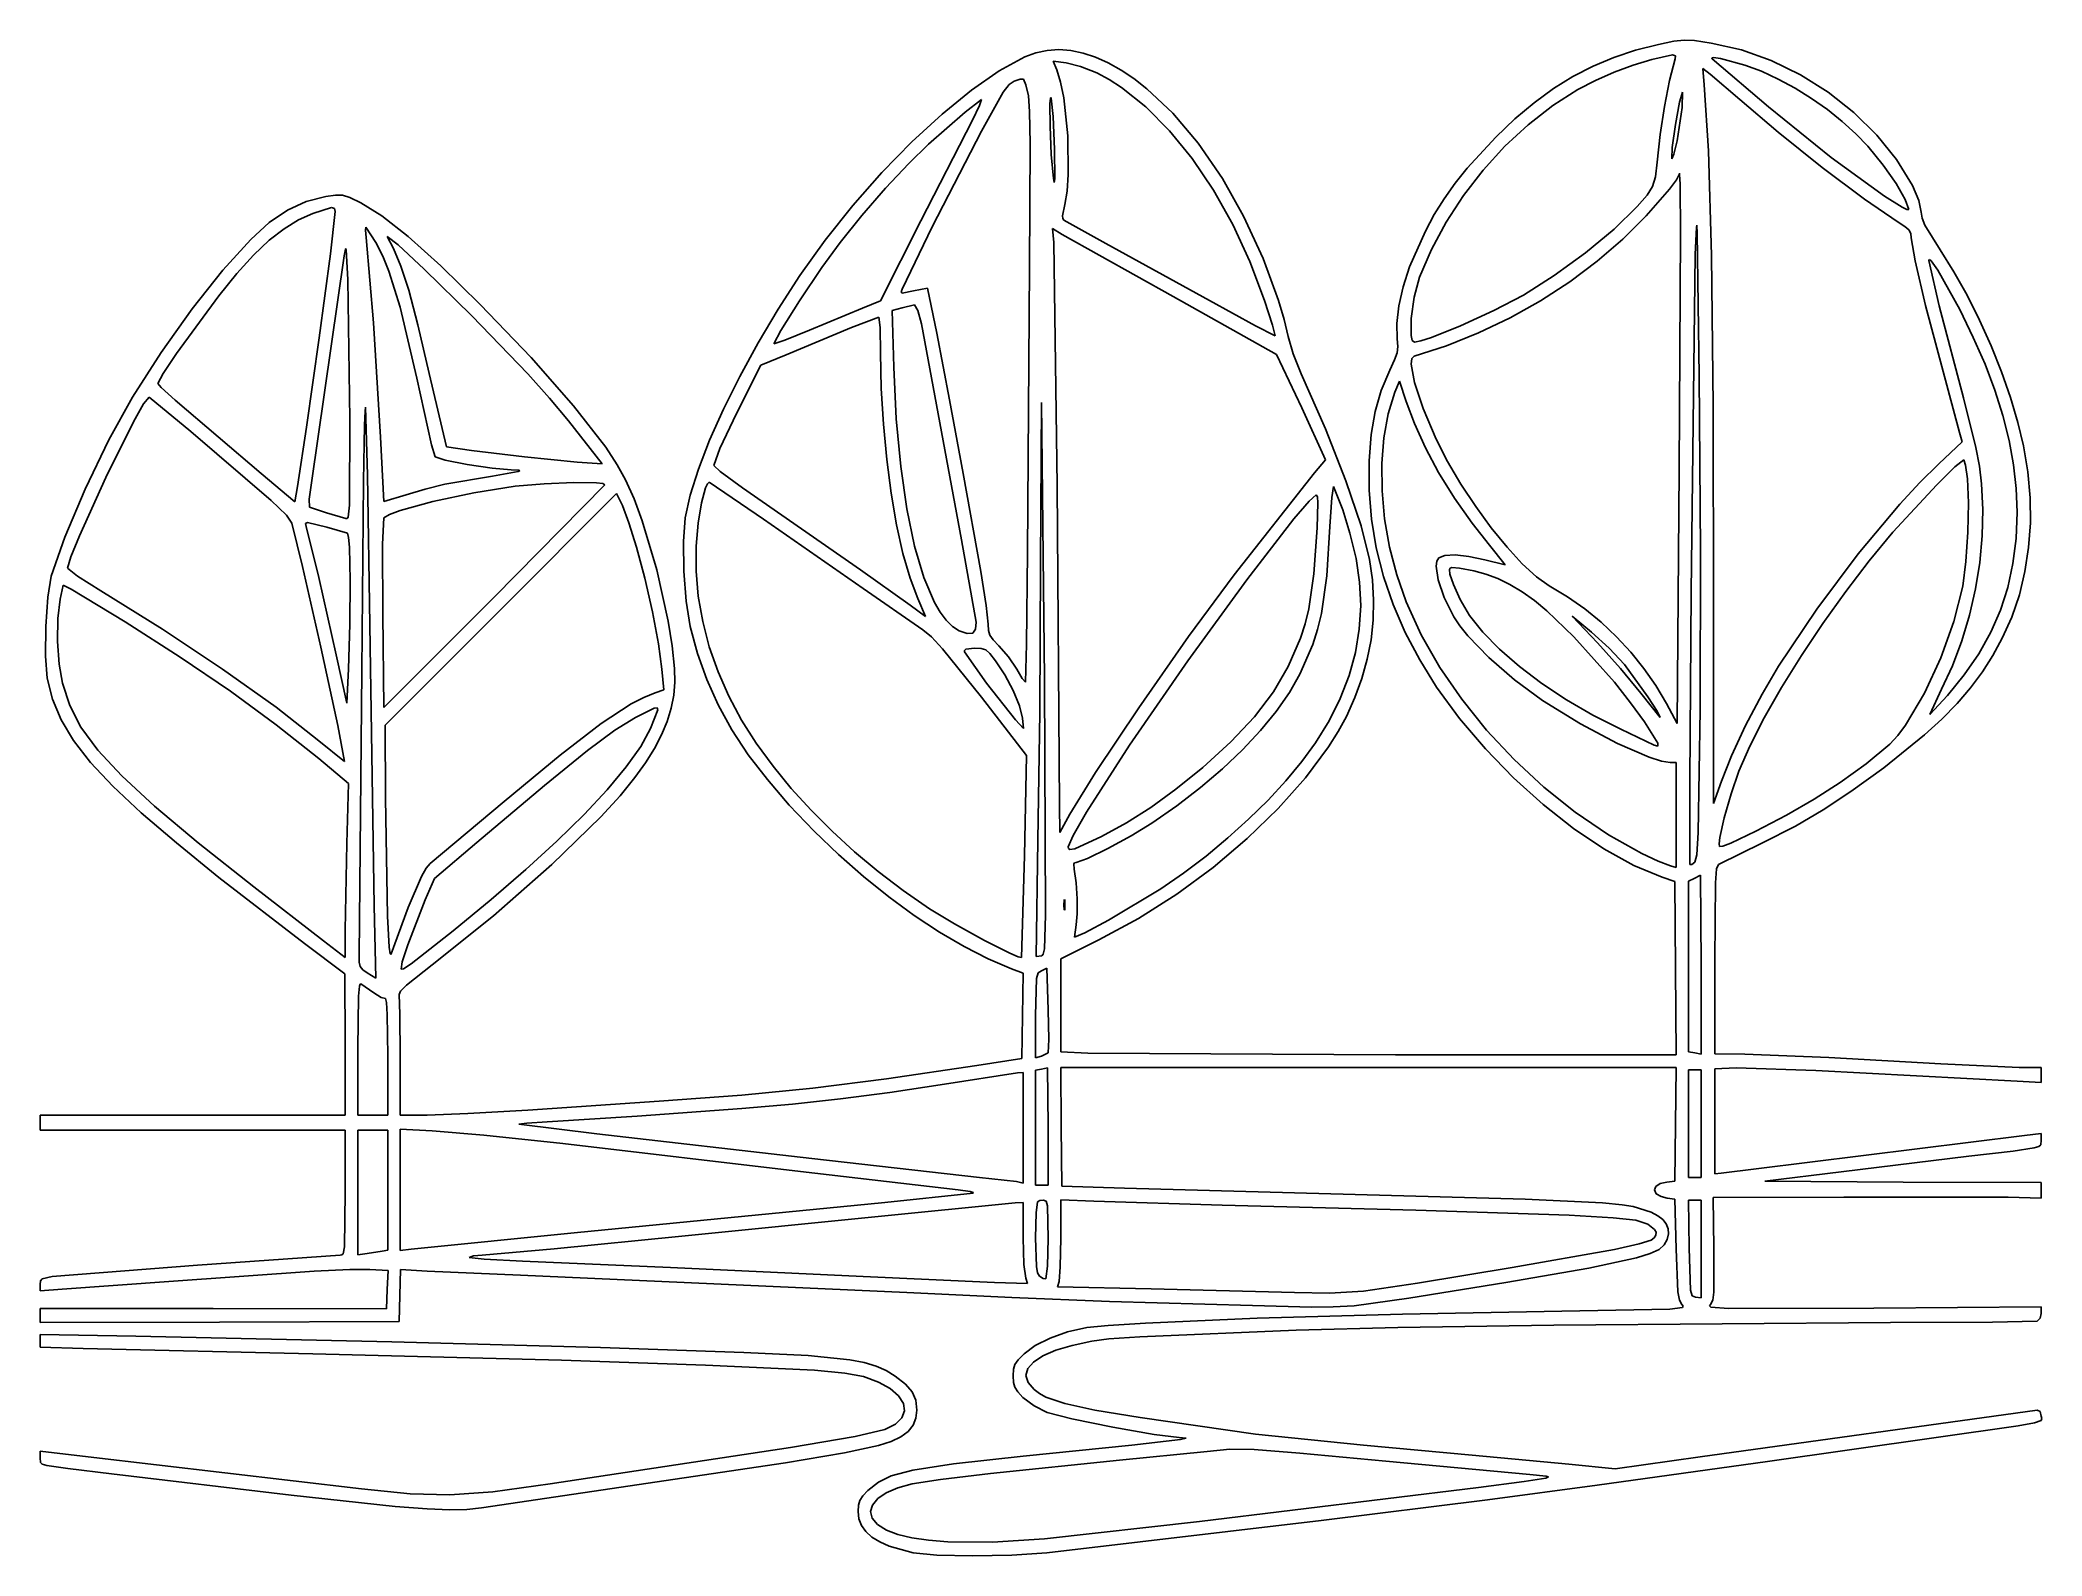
# Model space of a CAD drawing. Extents: x 0 to 282, y 7 to 221.
import ezdxf

# ---------------------------------------------------------------- set-up
doc = ezdxf.new("R2010")
doc.units = 0

msp = doc.modelspace()

# ---------------------------------------------------------------- linework, layer by layer
at = {"layer": 'Layer 1'}
for p, q in [((228.247, 220.486), (225.017429, 219.677712)), ((228.247574, 220.485999), (228.247, 220.486)), ((230.417161, 220.945713), (228.247574, 220.485999)), ((231.845912, 221.120999), (230.417161, 220.945713)), ((233.327579, 221.031702), (231.845912, 221.120999)), ((235.655914, 220.697666), (233.327579, 221.031702)), ((239.92341, 219.748271), (235.655914, 220.697666)), ((138.888266, 218.757452), (135.269673, 216.765496)), ((140.422117, 219.331144), (138.888266, 218.757452)), ((142.016015, 219.665935), (140.422117, 219.331144)), ((143.663035, 219.76601), (142.016015, 219.665935)), ((143.368583, 216.922915), (142.874694, 218.122365)), ((142.874694, 218.122365), (144.709144, 217.910698)), ((145.356253, 219.635557), (143.663035, 219.76601)), ((144.709144, 217.910698), (146.715569, 217.390351)), ((147.088745, 219.278759), (145.356253, 219.635557)), ((146.715569, 217.390351), (149.013034, 216.499588)), ((148.853585, 218.699805), (147.088745, 219.278759)), ((150.64385, 217.902878), (148.853585, 218.699805)), ((152.452614, 216.892165), (150.64385, 217.902878)), ((219.014702, 217.444323), (216.182014, 215.98367)), ((221.949919, 218.669745), (219.014702, 217.444323)), ((225.017429, 219.677712), (221.949919, 218.669745)), ((221.998389, 216.583517), (224.681171, 217.583975)), ((224.681171, 217.583975), (227.294514, 218.36946)), ((227.294514, 218.36946), (230.231392, 219.017689)), ((230.57533, 218.47517), (229.811344, 215.429706)), ((230.231392, 219.017689), (230.618346, 218.890358)), ((230.575354, 218.475293), (230.57533, 218.47517)), ((230.618346, 218.890358), (230.575354, 218.475293)), ((235.781353, 218.605074), (235.977792, 218.654821)), ((235.83172, 218.475125), (235.781353, 218.605074)), ((243.747226, 211.719448), (235.83172, 218.475125)), ((235.977792, 218.654821), (236.973837, 218.536861)), ((236.973837, 218.536861), (240.41783, 217.59318)), ((244.151224, 218.235398), (239.92341, 219.748271)), ((240.41783, 217.59318), (240.41784, 217.593225)), ((240.41784, 217.593225), (242.745142, 216.708456)), ((248.256673, 216.217337), (244.151224, 218.235398)), ((135.269673, 216.765496), (131.337712, 214.033534)), ((135.814797, 213.748037), (136.664219, 214.852674)), ((136.664219, 214.852674), (137.371427, 215.335541)), ((137.371427, 215.335541), (138.213687, 215.591305)), ((138.213687, 215.591305), (138.711987, 215.582486)), ((138.711987, 215.582486), (139.033897, 214.788734)), ((139.033897, 214.788734), (139.382265, 213.254156)), ((143.917732, 215.18707), (143.368583, 216.922915)), ((144.368488, 212.944798), (143.917732, 215.18707)), ((149.013034, 216.499588), (149.01304, 216.499615)), ((149.01304, 216.499615), (150.764838, 215.565477)), ((150.764838, 215.565477), (152.510227, 214.448819)), ((154.272953, 215.671851), (152.452614, 216.892165)), ((156.097943, 214.246123), (154.272953, 215.671851)), ((216.182014, 215.98367), (213.422086, 214.270008)), ((216.887514, 214.13612), (219.36192, 215.417696)), ((219.36192, 215.417696), (221.998389, 216.583517)), ((229.811344, 215.429706), (229.093661, 211.759165)), ((234.702726, 214.806365), (234.491059, 217.099425)), ((234.491059, 217.099425), (235.514119, 216.323313)), ((235.29363, 205.481442), (234.702726, 214.806365)), ((235.514119, 216.323313), (239.712179, 212.724973)), ((242.745142, 216.708456), (245.119159, 215.608299)), ((245.119159, 215.608299), (247.494004, 214.322106)), ((252.157073, 213.752378), (248.256673, 216.217337)), ((131.337712, 214.033534), (127.199046, 210.664917)), ((130.452695, 210.969757), (132.75016, 212.724832)), ((132.498806, 211.873754), (131.48016, 209.832052)), ((132.75016, 212.724832), (132.498806, 211.873754)), ((132.750037, 208.244701), (135.814797, 213.748037)), ((139.382265, 213.254156), (139.38224, 213.254062)), ((139.38224, 213.254062), (139.553668, 211.040929)), ((142.413925, 212.139501), (142.475937, 212.916853)), ((142.433769, 208.976623), (142.413925, 212.139501)), ((142.475937, 212.916853), (142.527097, 213.020224)), ((142.527097, 213.020224), (142.592519, 212.901282)), ((142.592519, 212.901282), (142.861512, 210.343641)), ((144.938445, 207.587544), (144.368488, 212.944798)), ((152.510227, 214.448819), (155.956148, 211.701839)), ((159.734176, 210.795166), (156.097943, 214.246123)), ((210.705152, 212.28556), (208.001446, 210.01255)), ((209.866153, 209.178467), (213.317717, 211.867721)), ((213.422086, 214.270008), (210.705152, 212.28556)), ((213.317717, 211.867721), (216.887514, 214.13612)), ((229.093661, 211.759165), (228.481813, 207.804202)), ((230.637089, 209.192699), (231.20815, 212.356125)), ((231.20815, 212.356125), (231.63369, 213.783222)), ((231.63369, 213.783222), (231.563134, 211.596002)), ((239.712179, 212.724973), (239.71224, 212.724895)), ((239.71224, 212.724895), (245.096508, 208.109013)), ((247.494004, 214.322106), (249.823788, 212.879229)), ((249.823788, 212.879229), (252.062621, 211.30902)), ((255.769741, 210.898811), (252.157073, 213.752378)), ((127.199046, 210.664917), (122.960335, 206.763)), ((131.48013, 209.832112), (124.2129, 195.615112)), ((125.27127, 206.410102), (130.452695, 210.969757)), ((131.48016, 209.832052), (131.48013, 209.832112)), ((139.553668, 211.040929), (139.642414, 206.476312)), ((142.612363, 204.95385), (142.433769, 208.976623)), ((142.861512, 210.343641), (143.05113, 205.669332)), ((155.956148, 211.701839), (159.299543, 208.326474)), ((163.305916, 206.57278), (159.734176, 210.795166)), ((208.001446, 210.01255), (205.2812, 207.4332)), ((206.584912, 206.13037), (209.866153, 209.178467)), ((230.185091, 205.969743), (230.637089, 209.192699)), ((231.56313, 211.596002), (230.853162, 206.895234)), ((231.563134, 211.596002), (231.56313, 211.596002)), ((252.58872, 204.540425), (243.747226, 211.719448)), ((252.062621, 211.30902), (254.164617, 209.640832)), ((254.164617, 209.640832), (256.083886, 207.904016)), ((259.011993, 207.714927), (255.769741, 210.898811)), ((122.960335, 206.763), (118.728241, 202.431132)), ((122.49698, 203.708585), (125.27127, 206.410102)), ((125.822328, 194.78621), (132.750037, 208.244701)), ((139.642414, 206.476312), (139.558629, 189.088762)), ((145.005693, 202.1443), (144.938445, 207.587544)), ((159.299543, 208.326474), (162.489148, 204.390522)), ((166.757766, 201.612452), (163.305916, 206.57278)), ((205.2812, 207.4332), (201.256774, 203.069226)), ((203.526084, 202.785445), (206.584912, 206.13037)), ((228.481813, 207.804202), (228.03533, 203.90547)), ((230.853162, 206.895234), (230.417151, 205.017795)), ((245.096508, 208.109013), (251.300981, 203.155786)), ((256.083886, 207.904016), (257.77454, 206.127925)), ((257.77454, 206.127925), (259.92318, 203.493115)), ((261.801145, 204.259015), (259.011993, 207.714927)), ((119.243144, 200.223249), (122.49698, 203.708585)), ((142.910019, 201.612382), (142.612363, 204.95385)), ((143.05113, 205.669332), (143.086408, 201.524188)), ((143.05113, 205.669332), (143.05113, 205.669332)), ((162.489148, 204.390522), (165.473702, 199.961782)), ((228.03533, 203.90547), (227.798307, 201.832901)), ((230.11674, 204.364052), (230.185091, 205.969743)), ((230.417151, 205.017795), (230.11674, 204.364052)), ((235.699325, 190.716027), (235.29363, 205.481442)), ((260.133745, 199.112054), (252.58872, 204.540425)), ((259.92318, 203.493115), (261.760932, 200.871534)), ((264.054514, 200.589366), (261.801145, 204.259015)), ((118.728241, 202.431132), (114.609423, 197.772667)), ((143.021364, 201.045732), (142.910019, 201.612382)), ((143.086408, 201.524188), (143.021364, 201.045732)), ((144.828064, 199.794541), (145.005693, 202.1443)), ((169.734881, 196.293185), (166.757766, 201.612452)), ((199.546971, 200.917625), (198.00956, 198.741631)), ((201.256774, 203.069226), (199.546971, 200.917625)), ((200.74176, 199.205704), (203.526084, 202.785445)), ((227.409149, 200.448247), (226.636343, 199.222342)), ((227.798307, 201.832901), (227.409149, 200.448247)), ((229.794914, 200.095254), (230.760091, 201.410454)), ((230.760091, 201.410454), (231.139875, 202.176642)), ((231.139875, 202.176642), (231.183283, 202.324213)), ((231.183283, 202.324213), (231.220904, 202.1517)), ((231.220904, 202.1517), (231.278782, 200.80632)), ((231.278782, 200.80632), (231.325084, 193.833439)), ((251.300981, 203.155786), (257.293784, 198.665589)), ((261.760932, 200.871534), (263.043058, 198.646828)), ((264.962915, 198.481514), (264.054514, 200.589366)), ((37.522009, 198.327728), (34.889407, 197.118912)), ((40.286905, 199.037143), (37.522009, 198.327728)), ((41.678722, 199.261489), (40.286905, 199.037143)), ((42.663744, 199.244401), (41.678722, 199.261489)), ((43.695068, 198.903198), (42.663744, 199.244401)), ((45.225795, 198.155198), (43.695068, 198.903198)), ((48.202921, 196.319092), (45.225795, 198.155198)), ((114.609423, 197.772667), (110.710545, 192.890956)), ((115.890096, 196.374115), (119.243144, 200.223249)), ((144.193203, 196.338356), (144.497473, 197.908215)), ((144.497473, 197.908215), (144.828064, 199.794541)), ((165.473702, 199.961782), (168.201943, 195.108052)), ((198.00956, 198.741631), (196.622629, 196.507759)), ((198.28403, 195.453161), (200.74176, 199.205704)), ((225.24838, 197.62602), (221.991249, 194.459289)), ((226.636343, 199.222342), (225.24838, 197.62602)), ((226.518485, 196.320532), (229.794914, 200.095254)), ((257.293784, 198.665589), (262.04304, 195.438795)), ((262.59492, 197.550462), (260.133745, 199.112054)), ((263.043058, 198.646828), (263.52482, 197.202645)), ((265.289234, 196.849916), (264.962915, 198.481514)), ((32.309729, 195.361086), (29.703605, 193.004643)), ((34.889407, 197.118912), (32.309729, 195.361086)), ((34.411858, 194.514364), (36.451775, 195.765287)), ((36.451775, 195.765287), (38.487564, 196.673502)), ((38.487564, 196.673502), (41.0893, 197.484891)), ((41.62727, 196.920412), (40.948723, 190.951848)), ((41.0893, 197.484891), (41.523656, 197.368033)), ((41.523656, 197.368033), (41.627284, 196.920447)), ((41.627284, 196.920447), (41.62727, 196.920412)), ((51.924181, 193.388274), (48.202921, 196.319092)), ((112.81817, 192.581202), (115.890096, 196.374115)), ((124.2129, 195.615112), (118.53317, 184.326212)), ((144.234544, 195.933764), (144.193203, 196.338356)), ((144.39164, 195.720995), (144.234544, 195.933764)), ((150.28303, 192.440155), (144.39164, 195.720995)), ((168.201943, 195.108052), (170.62261, 189.89713)), ((172.477179, 190.305873), (169.734881, 196.293185)), ((196.622629, 196.507759), (195.364266, 194.182521)), ((196.204985, 191.589828), (198.28403, 195.453161)), ((223.222066, 193.027721), (226.518485, 196.320532)), ((233.59064, 194.737604), (233.623592, 195.004496)), ((233.623592, 195.004496), (233.654994, 194.957816)), ((233.654994, 194.957816), (233.715215, 193.860073)), ((262.04304, 195.438795), (262.999399, 194.823638)), ((263.282079, 197.203954), (262.59492, 197.550462)), ((262.999399, 194.823638), (263.555578, 194.327545)), ((263.52482, 197.202645), (263.282079, 197.203954)), ((265.40058, 196.01262), (265.289234, 196.849916)), ((265.809582, 194.993422), (265.40058, 196.01262)), ((267.970344, 191.522966), (265.809582, 194.993422)), ((29.703605, 193.004643), (25.772334, 188.663261)), ((30.11789, 190.777677), (32.317376, 192.869054)), ((32.317376, 192.869054), (34.411858, 194.514364)), ((45.904714, 194.296604), (45.96645, 194.733168)), ((46.001728, 193.251498), (45.904714, 194.296604)), ((45.96645, 194.733168), (47.37756, 192.545948)), ((47.033601, 181.239408), (46.001728, 193.251498)), ((47.37755, 192.545962), (48.323437, 190.63269)), ((47.37756, 192.545948), (47.37755, 192.545962)), ((49.84655, 191.699252), (48.964605, 193.427862)), ((48.964605, 193.427862), (50.516825, 192.228412)), ((50.516825, 192.228412), (54.181311, 188.806464)), ((56.511948, 189.260218), (51.924181, 193.388274)), ((110.710545, 192.890956), (107.138266, 187.889352)), ((110.251159, 189.014311), (112.81817, 192.581202)), ((121.566937, 185.984401), (125.822328, 194.78621)), ((142.980002, 192.581142), (142.768335, 194.521422)), ((142.768335, 194.521422), (144.144165, 193.710033)), ((143.434204, 158.282304), (142.980002, 192.581142)), ((144.144165, 193.710033), (159.807465, 184.961143)), ((164.92333, 184.361535), (150.28303, 192.440155)), ((195.364266, 194.182521), (193.1456, 189.124)), ((221.991249, 194.459289), (217.950289, 191.104044)), ((219.607324, 189.914328), (223.222066, 193.027721)), ((231.325084, 193.833439), (231.139875, 160.513542)), ((233.432992, 190.852634), (233.59064, 194.737604)), ((233.715215, 193.860073), (233.997437, 173.742934)), ((263.555578, 194.327545), (263.814099, 193.831451)), ((263.814099, 193.831451), (263.87749, 193.216295)), ((263.87749, 193.216295), (264.420438, 189.969634)), ((27.762964, 188.188553), (30.11789, 190.777677)), ((38.275467, 158.679283), (42.896857, 190.676283)), ((40.948723, 190.951848), (39.373899, 179.122761)), ((42.896857, 190.676283), (43.068836, 191.64091)), ((43.068836, 191.64091), (43.132501, 191.736685)), ((43.132501, 191.736685), (43.187899, 191.54059)), ((43.187899, 191.54059), (43.426024, 187.324893)), ((48.323437, 190.63269), (49.176718, 188.537519)), ((50.897718, 189.236422), (49.84655, 191.699252)), ((51.985268, 185.834339), (50.897718, 189.236422)), ((62.088595, 183.832398), (56.511948, 189.260218)), ((170.62261, 189.89713), (172.68444, 184.396815)), ((174.670465, 184.397951), (172.477179, 190.305873)), ((194.556714, 187.67772), (196.204985, 191.589828)), ((217.950289, 191.104044), (213.545524, 187.887712)), ((215.719735, 187.007639), (219.607324, 189.914328)), ((232.846498, 143.267263), (233.432992, 190.852634)), ((235.933041, 169.527857), (235.699325, 190.716027)), ((264.420438, 189.969634), (265.892736, 183.700107)), ((266.34682, 190.041402), (266.445074, 190.17831)), ((267.806435, 183.647292), (266.34682, 190.041402)), ((266.445074, 190.17831), (266.702905, 189.9725)), ((266.702905, 189.9725), (267.63446, 188.643518)), ((269.903249, 188.447732), (267.970344, 191.522966)), ((25.772334, 188.663261), (21.45742, 183.197396)), ((25.202159, 185.050002), (27.762964, 188.188553)), ((43.426024, 187.324893), (43.708246, 167.604593)), ((49.176718, 188.537519), (50.76422, 183.444292)), ((54.181311, 188.806464), (60.888525, 182.209512)), ((107.138266, 187.889352), (104.10286, 183.175076)), ((107.098756, 184.312994), (110.251159, 189.014311)), ((139.558629, 189.088762), (139.241129, 148.801562)), ((193.1456, 189.124), (192.230032, 186.321618)), ((193.786114, 184.830691), (194.556714, 187.67772)), ((213.545524, 187.887712), (209.19698, 185.13772)), ((211.604772, 184.334938), (215.719735, 187.007639)), ((267.63446, 188.643518), (270.72127, 183.091672)), ((271.765461, 185.117837), (269.903249, 188.447732)), ((19.261164, 176.917902), (25.202159, 185.050002)), ((53.26464, 180.963813), (51.985268, 185.834339)), ((69.269815, 176.341942), (62.088595, 183.832398)), ((104.468904, 180.173905), (107.098756, 184.312994)), ((118.53317, 184.326212), (115.99317, 183.303152)), ((121.458349, 185.583667), (121.566937, 185.984401)), ((121.597806, 185.424366), (121.458349, 185.583667)), ((121.566573, 183.338548), (123.330463, 183.761882)), ((123.189717, 185.737456), (121.597806, 185.424366)), ((125.129997, 186.125512), (123.189717, 185.737456)), ((123.330463, 183.761882), (123.784665, 182.976949)), ((126.470555, 179.766692), (125.129997, 186.125512)), ((159.807465, 184.961143), (159.80755, 184.961232)), ((159.80755, 184.961232), (174.37725, 176.776782)), ((171.427672, 180.789659), (164.92333, 184.361535)), ((172.68444, 184.396815), (173.81333, 180.913134)), ((175.463044, 181.707334), (174.670465, 184.397951)), ((191.615426, 183.611845), (191.324935, 181.126974)), ((192.230032, 186.321618), (191.615426, 183.611845)), ((193.366088, 181.834834), (193.786114, 184.830691)), ((209.19698, 185.13772), (205.017661, 182.955457)), ((207.307912, 181.923512), (211.604772, 184.334938)), ((265.892736, 183.700107), (270.68611, 165.770195)), ((271.25043, 170.638602), (267.806435, 183.647292)), ((273.525974, 181.606042), (271.765461, 185.117837)), ((21.45742, 183.197396), (17.102823, 177.070078)), ((48.012558, 165.099798), (47.033601, 181.239408)), ((50.76422, 183.444292), (53.13224, 173.407737)), ((54.89128, 174.095652), (53.26464, 180.963813)), ((60.888525, 182.209512), (60.88855, 182.209562)), ((60.88855, 182.209562), (68.768709, 174.060403)), ((104.10286, 183.175076), (101.270024, 178.406232)), ((115.99317, 183.303152), (108.51428, 180.198702)), ((114.444873, 180.564732), (118.28574, 182.033172)), ((118.28574, 182.033172), (118.462129, 180.560323)), ((120.190743, 182.950492), (121.566573, 183.338548)), ((120.40241, 174.977712), (120.190743, 182.950492)), ((123.784665, 182.976949), (124.318241, 181.080772)), ((124.318241, 181.080772), (124.31825, 181.080732)), ((124.31825, 181.080732), (126.43492, 169.686032)), ((174.20139, 179.387365), (171.427672, 180.789659)), ((173.81333, 180.913134), (174.20139, 179.387365)), ((176.000546, 179.316852), (175.463044, 181.707334)), ((191.324935, 181.126974), (191.38171, 178.9993)), ((193.356166, 179.467362), (193.366088, 181.834834)), ((200.315794, 180.802959), (196.209245, 179.159784)), ((205.017661, 182.955457), (200.315794, 180.802959)), ((202.874627, 179.800645), (207.307912, 181.923512)), ((270.72127, 183.091672), (270.72125, 183.091562)), ((270.72125, 183.091562), (272.636862, 179.186899)), ((275.153782, 177.985107), (273.525974, 181.606042)), ((39.373899, 179.122761), (37.594023, 166.499924)), ((101.270024, 178.406232), (98.683582, 173.673769)), ((103.46955, 178.293702), (104.468904, 180.173905)), ((105.012959, 178.783182), (103.46955, 178.293702)), ((108.51428, 180.198702), (105.012959, 178.783182)), ((105.23294, 176.741502), (114.444873, 180.564732)), ((118.462129, 180.560323), (118.532685, 177.023722)), ((128.234447, 170.391612), (126.470555, 179.766692)), ((176.723738, 176.869452), (176.000546, 179.316852)), ((191.469904, 177.917817), (191.37289, 177.014925)), ((191.38171, 178.9993), (191.469904, 177.917817)), ((193.523598, 178.76215), (193.356166, 179.467362)), ((193.81588, 178.50549), (193.523598, 178.76215)), ((193.780685, 176.529732), (198.350393, 177.993624)), ((194.728548, 178.679054), (193.81588, 178.50549)), ((196.209245, 179.159784), (194.728548, 178.679054)), ((198.350393, 177.993624), (202.874627, 179.800645)), ((272.636862, 179.186899), (274.285411, 175.402117)), ((276.617879, 174.327791), (275.153782, 177.985107)), ((17.102823, 177.070078), (13.052505, 170.744343)), ((17.369397, 174.086856), (19.261164, 176.917902)), ((75.2472, 169.522866), (69.269815, 176.341942)), ((98.21265, 168.451212), (101.6346, 175.259832)), ((101.6346, 175.259832), (105.23294, 176.741502)), ((118.532685, 177.023722), (118.53269, 177.023782)), ((118.53269, 177.023782), (118.634114, 171.980023)), ((174.37725, 176.776782), (177.94031, 169.227332)), ((177.870266, 174.025182), (176.723738, 176.869452)), ((191.024521, 175.992971), (190.35865, 174.5543)), ((191.37289, 177.014925), (191.024521, 175.992971)), ((193.372789, 175.414076), (193.462636, 176.182743)), ((193.824788, 172.816757), (193.372789, 175.414076)), ((193.462636, 176.182743), (193.780685, 176.529732)), ((274.285411, 175.402117), (275.67103, 171.724817)), ((16.615334, 172.684562), (17.369397, 174.086856)), ((17.081106, 172.099167), (16.615334, 172.684562)), ((53.13224, 173.407737), (55.20922, 164.006192)), ((57.32545, 163.759252), (54.89128, 174.095652)), ((68.768709, 174.060403), (71.837316, 170.620812)), ((98.683582, 173.673769), (96.387356, 169.06864)), ((120.753191, 167.677613), (120.40241, 174.977712)), ((181.290009, 166.25913), (177.870266, 174.025182)), ((190.35865, 174.5543), (189.142119, 171.695147)), ((191.063847, 171.449845), (191.698847, 173.002065)), ((191.698847, 173.002065), (192.651348, 170.144565)), ((195.030847, 169.147876), (193.824788, 172.816757)), ((233.997437, 173.742934), (234.142958, 149.136659)), ((277.887259, 170.706856), (276.617879, 174.327791)), ((13.052505, 170.744343), (9.723161, 164.70963)), ((13.181615, 167.246761), (14.612782, 169.786968)), ((14.612782, 169.786968), (15.38042, 170.744222)), ((15.38042, 170.744222), (21.27181, 165.911162)), ((19.071534, 170.303299), (17.081106, 172.099167)), ((31.185034, 159.984562), (19.071534, 170.303299)), ((71.837316, 170.620812), (74.50575, 167.392862)), ((79.769382, 163.67613), (75.2472, 169.522866)), ((118.634114, 171.980023), (118.92736, 166.922207)), ((126.43492, 169.686032), (129.9627, 150.636032)), ((130.174727, 159.984612), (128.234447, 170.391612)), ((141.110324, 147.249286), (141.251435, 170.003486)), ((141.251435, 170.003486), (141.639491, 131.021486)), ((189.142119, 171.695147), (188.272851, 168.720241)), ((190.109074, 168.41718), (191.063847, 171.449845)), ((192.651348, 170.144565), (193.850793, 167.040119)), ((236.008006, 140.934665), (235.933041, 169.527857)), ((273.009909, 163.649178), (271.25043, 170.638602)), ((275.67103, 171.724817), (276.797853, 168.142599)), ((278.930916, 167.19506), (277.887259, 170.706856)), ((9.272933, 159.406827), (13.181615, 167.246761)), ((43.70825, 167.604562), (43.650924, 155.499837)), ((43.708246, 167.604593), (43.70825, 167.604562)), ((45.631002, 158.913071), (45.773215, 166.777268)), ((45.773215, 166.777268), (45.838121, 168.794646)), ((45.838121, 168.794646), (45.895585, 169.333246)), ((45.895585, 169.333246), (46.186627, 159.808229)), ((74.50575, 167.392862), (79.26825, 161.325082)), ((96.387356, 169.06864), (94.42517, 164.681792)), ((95.853448, 163.485865), (98.21265, 168.451212)), ((118.92736, 166.922207), (119.395893, 161.958647)), ((121.369796, 160.9873), (120.753191, 167.677613)), ((177.94031, 169.227332), (181.2917, 161.889552)), ((188.272851, 168.720241), (187.714468, 165.460915)), ((189.49123, 165.034775), (190.109074, 168.41718)), ((193.850793, 167.040119), (195.367738, 163.618175)), ((196.885135, 164.817532), (195.030847, 169.147876)), ((276.797853, 168.142599), (277.670014, 164.643065)), ((279.717844, 163.865166), (278.930916, 167.19506)), ((9.723161, 164.70963), (6.367359, 157.762107)), ((21.27169, 165.911242), (32.587053, 156.183368)), ((21.27181, 165.911162), (21.27169, 165.911242)), ((37.594023, 166.499924), (36.30032, 158.150112)), ((48.471169, 156.033408), (48.012558, 165.099798)), ((55.20922, 164.006192), (55.703109, 162.312862)), ((60.833378, 163.210241), (57.32545, 163.759252)), ((94.42517, 164.681792), (92.840844, 160.604179)), ((184.167355, 158.939545), (181.290009, 166.25913)), ((187.714468, 165.460915), (187.43059, 161.7485)), ((189.206597, 161.382832), (189.49123, 165.034775)), ((198.494898, 161.670581), (196.885135, 164.817532)), ((271.074166, 164.464915), (267.758056, 161.360465)), ((270.68611, 165.770195), (271.074166, 164.464915)), ((277.670014, 164.643065), (278.291648, 161.213814)), ((280.318257, 160.193383), (279.717844, 163.865166)), ((55.703109, 162.312862), (57.151153, 161.843226)), ((57.151153, 161.843226), (60.249534, 161.254528)), ((60.249534, 161.254528), (63.764627, 160.745204)), ((68.296842, 162.3305), (60.833378, 163.210241)), ((75.760309, 161.556593), (68.296842, 162.3305)), ((79.26825, 161.325082), (75.760309, 161.556593)), ((81.40622, 161.211441), (79.769382, 163.67613)), ((82.584995, 159.102698), (81.40622, 161.211441)), ((95.00237, 161.113432), (95.853448, 163.485865)), ((95.92622, 160.268426), (95.00237, 161.113432)), ((119.395893, 161.958647), (120.023176, 157.197657)), ((122.23362, 154.980773), (121.369796, 160.9873)), ((181.2917, 161.889552), (179.73948, 160.055102)), ((187.43059, 161.7485), (187.428936, 157.615909)), ((189.251452, 157.54155), (189.206597, 161.382832)), ((195.36769, 163.618182), (197.225287, 160.143866)), ((195.367738, 163.618175), (195.36769, 163.618182)), ((200.383714, 158.466987), (198.494898, 161.670581)), ((267.758056, 161.360465), (265.08914, 158.688653)), ((267.497357, 158.397034), (270.047833, 160.921614)), ((270.047833, 160.921614), (271.285312, 161.924832)), ((271.285312, 161.924832), (271.549895, 161.139899)), ((271.549895, 161.139899), (271.814479, 159.243722)), ((273.487813, 161.03917), (273.009909, 163.649178)), ((273.79043, 158.538302), (273.487813, 161.03917)), ((278.291648, 161.213814), (278.666888, 157.842446)), ((5.542843, 151.20309), (9.272933, 159.406827)), ((35.912264, 155.962892), (31.185034, 159.984562)), ((36.30032, 158.150112), (35.912264, 155.962892)), ((37.962377, 156.342131), (38.275467, 158.679283)), ((45.366418, 132.115146), (45.631002, 158.913071)), ((46.186627, 159.808229), (46.530585, 138.641546)), ((57.096555, 158.463169), (54.311826, 157.785724)), ((63.816969, 159.596469), (57.096555, 158.463169)), ((61.161537, 157.272093), (67.02699, 158.185455)), ((63.764627, 160.745204), (66.462809, 160.513692)), ((67.441767, 160.266747), (63.816969, 159.596469)), ((79.65649, 158.397075), (64.02839, 142.522075)), ((66.462809, 160.513692), (67.547601, 160.449751)), ((67.02699, 158.185455), (71.108736, 158.540989)), ((67.641032, 160.372305), (67.441767, 160.266747)), ((67.547601, 160.449751), (67.641032, 160.372305)), ((71.108736, 158.540989), (75.259936, 158.701393)), ((75.259936, 158.701393), (78.452039, 158.656744)), ((78.452039, 158.656744), (79.367005, 158.554425)), ((79.367005, 158.554425), (79.65649, 158.397122)), ((79.65649, 158.397122), (79.65649, 158.397075)), ((83.767558, 156.417244), (82.584995, 159.102698)), ((92.840844, 160.604179), (91.678202, 156.926748)), ((93.82775, 157.948878), (94.104806, 158.539713)), ((94.104806, 158.539713), (94.367392, 158.749795)), ((94.367392, 158.749795), (102.022672, 153.528685)), ((99.059345, 157.978132), (95.92622, 160.268426)), ((132.692678, 146.173376), (130.174727, 159.984612)), ((143.756114, 113.135542), (143.434204, 158.282304)), ((179.73948, 160.055102), (168.37998, 145.697002)), ((182.156179, 156.598002), (182.420762, 158.150226)), ((182.420762, 158.150226), (183.726042, 154.834116)), ((186.303866, 152.618752), (184.167355, 158.939545)), ((197.225287, 160.143866), (199.486373, 156.487651)), ((202.466832, 155.315481), (200.383714, 158.466987)), ((231.13993, 160.513712), (230.892985, 124.706712)), ((231.139875, 160.513542), (231.13993, 160.513712)), ((261.301692, 151.694232), (267.497357, 158.397034)), ((265.08914, 158.688653), (262.275119, 155.636087)), ((271.814479, 159.243722), (271.81449, 159.243742)), ((271.81449, 159.243742), (271.952845, 155.852108)), ((273.981976, 154.910585), (273.79043, 158.538302)), ((280.638376, 156.570385), (280.318257, 160.193383)), ((6.367359, 157.762107), (3.487804, 150.999801)), ((32.587053, 156.183368), (34.735704, 154.084324)), ((37.993245, 155.222063), (37.962377, 156.342131)), ((43.650924, 155.499837), (43.475086, 153.828009)), ((51.646169, 156.985909), (48.471169, 156.033408)), ((50.779956, 154.757446), (55.372132, 156.037921)), ((54.311826, 157.785724), (51.646169, 156.985909)), ((55.372132, 156.037921), (61.161537, 157.272093)), ((65.016218, 140.828641), (81.314518, 157.162241)), ((81.314518, 157.162241), (82.125907, 155.468911)), ((82.125907, 155.468911), (83.038721, 153.025922)), ((84.914982, 153.328717), (83.767558, 156.417244)), ((91.678202, 156.926748), (90.981066, 153.740452)), ((92.814614, 152.960375), (93.278187, 155.861424)), ((93.278187, 155.861424), (93.82775, 157.948878)), ((115.71047, 146.402632), (99.059345, 157.978132)), ((120.023176, 157.197657), (120.792673, 152.747552)), ((176.831445, 153.586602), (178.955554, 156.086438)), ((178.955554, 156.086438), (179.9866, 156.985955)), ((179.9866, 156.985955), (180.132672, 156.704835)), ((180.202677, 155.848245), (180.127711, 152.329285)), ((180.132672, 156.704835), (180.202677, 155.848245)), ((181.891595, 152.505776), (182.156179, 156.598002)), ((187.428936, 157.615909), (187.767934, 153.525484)), ((189.622075, 153.59113), (189.251452, 157.54155)), ((199.486373, 156.487651), (201.945897, 152.957127)), ((204.659504, 152.324788), (202.466832, 155.315481)), ((262.275119, 155.636087), (256.411842, 148.638401)), ((271.952845, 155.852108), (271.862997, 151.716328)), ((278.666888, 157.842446), (278.79987, 154.516562)), ((280.679028, 153.011878), (280.638376, 156.570385)), ((34.735704, 154.084324), (35.48869, 152.964242)), ((35.48869, 152.964242), (37.013904, 146.868348)), ((37.446158, 152.92125), (37.724522, 153.052439)), ((37.534904, 152.505633), (37.446158, 152.92125)), ((39.30762, 145.322193), (37.534904, 152.505633)), ((37.724522, 153.052439), (40.427684, 152.435077)), ((40.392135, 154.410674), (37.993245, 155.222063)), ((43.143805, 153.634562), (40.392135, 154.410674)), ((43.331563, 153.61408), (43.143805, 153.634562)), ((43.475086, 153.828009), (43.331563, 153.61408)), ((48.298933, 150.009774), (48.50619, 153.705175)), ((48.50619, 153.705175), (49.283198, 154.185629)), ((49.283198, 154.185629), (50.779956, 154.757446)), ((83.038721, 153.025922), (84.136737, 149.577521)), ((86.990309, 146.380657), (84.914982, 153.328717)), ((90.981066, 153.740452), (90.7242, 150.390159)), ((92.532942, 149.718675), (92.814614, 152.960375)), ((102.02259, 153.528735), (116.06319, 143.756785)), ((102.022672, 153.528685), (102.02259, 153.528735)), ((120.792673, 152.747552), (121.687847, 148.716644)), ((123.32606, 149.732031), (122.23362, 154.980773)), ((170.197013, 144.978255), (176.831445, 153.586602)), ((181.463298, 145.557138), (181.891595, 152.505776)), ((183.726042, 154.834116), (183.72599, 154.834015)), ((183.72599, 154.834015), (184.713767, 151.570819)), ((187.501106, 147.849082), (186.303866, 152.618752)), ((187.767934, 153.525484), (188.447583, 149.476399)), ((190.314746, 149.611772), (189.622075, 153.59113)), ((201.945897, 152.957127), (204.39881, 149.859882)), ((273.90067, 151.199369), (273.981976, 154.910585)), ((278.79987, 154.516562), (278.657725, 150.808193)), ((280.441041, 149.533574), (280.679028, 153.011878)), ((3.487804, 150.999801), (1.587205, 145.520743)), ((4.334919, 148.208131), (5.542843, 151.20309)), ((40.427684, 152.435077), (40.42769, 152.435128)), ((40.42769, 152.435128), (43.35575, 151.553183)), ((43.35575, 151.553183), (43.509401, 150.977576)), ((43.509401, 150.977576), (43.625845, 149.567702)), ((48.329801, 140.123175), (48.298933, 150.009774)), ((90.7242, 150.390159), (90.778219, 146.226275)), ((92.523434, 146.21062), (92.532942, 149.718675)), ((124.628514, 145.315074), (123.32606, 149.732031)), ((129.9627, 150.636032), (132.00881, 139.029632)), ((180.12769, 152.329295), (179.651439, 145.822187)), ((180.127711, 152.329285), (180.12769, 152.329295)), ((184.713767, 151.570819), (185.59571, 147.990125)), ((204.39881, 149.859882), (206.62131, 147.108212)), ((206.876979, 149.603639), (204.659504, 152.324788)), ((257.964573, 147.668142), (261.301692, 151.694232)), ((271.862997, 151.716328), (271.581326, 147.560706)), ((273.554781, 147.446822), (273.90067, 151.199369)), ((278.657725, 150.808193), (278.224953, 147.286274)), ((3.87982, 146.614222), (4.334919, 148.208131)), ((37.013904, 146.868348), (39.594145, 135.470858)), ((43.625845, 149.567702), (43.743806, 144.87685)), ((84.136737, 149.577521), (84.13679, 149.577625)), ((84.13679, 149.577625), (85.303713, 145.240657)), ((121.687847, 148.716644), (122.692161, 145.21325)), ((139.241129, 148.801562), (139.126476, 135.894287)), ((140.995671, 126.333965), (141.110324, 147.249286)), ((185.59571, 147.990125), (186.093872, 144.666363)), ((187.899841, 144.96841), (187.501106, 147.849082)), ((188.447583, 149.476399), (189.467883, 145.467825)), ((191.325744, 145.683677), (190.314746, 149.611772)), ((197.003352, 147.616708), (196.903927, 146.914184)), ((196.903927, 146.914184), (197.180086, 144.965086)), ((197.27269, 148.09599), (197.003352, 147.616708)), ((198.112742, 148.433885), (197.27269, 148.09599)), ((199.574566, 148.497275), (198.112742, 148.433885)), ((201.499412, 148.289467), (199.574566, 148.497275)), ((203.72853, 147.813768), (201.499412, 148.289467)), ((206.62131, 147.108212), (203.72853, 147.813768)), ((209.034509, 147.260761), (206.876979, 149.603639)), ((211.047344, 145.404882), (209.034509, 147.260761)), ((234.142958, 149.136659), (234.10327, 126.647034)), ((256.411842, 148.638401), (250.568398, 140.866822)), ((254.646882, 143.344401), (257.964573, 147.668142)), ((271.581326, 147.560706), (271.144212, 144.109542)), ((272.952577, 143.695107), (273.554781, 147.446822)), ((278.224953, 147.286274), (277.492043, 143.925587)), ((279.925241, 146.151182), (280.441041, 149.533574)), ((1.587205, 145.520743), (1.112057, 142.542533)), ((2.856768, 142.275108), (3.280102, 144.250668)), ((3.280102, 144.250668), (4.373712, 143.686223)), ((5.260065, 145.516206), (3.87982, 146.614222)), ((8.57177, 143.439222), (5.260065, 145.516206)), ((41.768244, 134.408133), (39.30762, 145.322193)), ((43.743806, 144.87685), (43.703016, 138.744014)), ((85.303713, 145.240657), (86.38134, 140.467122)), ((88.582771, 139.134942), (86.990309, 146.380657)), ((90.778219, 146.226275), (91.110051, 141.983029)), ((92.833906, 142.662043), (92.523434, 146.21062)), ((122.69547, 141.393182), (115.71047, 146.402632)), ((122.692161, 145.21325), (123.78908, 142.345682)), ((126.122377, 141.803902), (124.628514, 145.315074)), ((133.434064, 141.351337), (132.692678, 146.173376)), ((161.869248, 133.545483), (170.197013, 144.978255)), ((168.37998, 145.697002), (161.980913, 136.969052)), ((179.651439, 145.822187), (178.910605, 140.886057)), ((180.714195, 140.255541), (181.463298, 145.557138)), ((186.093872, 144.666363), (186.240633, 141.343014)), ((188.064997, 142.12082), (187.899841, 144.96841)), ((189.467883, 145.467825), (190.828835, 141.498936)), ((192.651347, 141.887045), (191.325744, 145.683677)), ((197.180086, 144.965086), (198.031715, 142.50005)), ((198.748701, 146.449986), (198.859427, 146.630096)), ((198.82532, 145.802858), (198.748701, 146.449986)), ((199.336847, 144.334415), (198.82532, 145.802858)), ((198.859427, 146.630096), (199.111952, 146.720082)), ((199.111952, 146.720082), (200.169735, 146.646219)), ((200.27171, 142.204518), (199.336847, 144.334415)), ((200.169735, 146.646219), (202.17671, 146.261469)), ((202.17669, 146.261518), (203.894277, 145.804905)), ((202.17671, 146.261469), (202.17669, 146.261518)), ((203.894277, 145.804905), (205.592021, 145.168458)), ((205.592021, 145.168458), (207.286458, 144.341015)), ((207.286458, 144.341015), (208.994123, 143.311414)), ((212.830735, 144.144732), (211.047344, 145.404882)), ((215.393755, 142.598797), (212.830735, 144.144732)), ((271.144212, 144.109542), (269.906731, 139.090165)), ((279.132455, 142.88041), (279.925241, 146.151182)), ((1.112057, 142.542533), (0.828733, 138.390239)), ((2.524385, 139.514633), (2.856768, 142.275108)), ((4.373712, 143.686223), (11.993712, 139.064833)), ((17.282598, 138.028475), (8.57177, 143.439222)), ((64.02839, 142.522075), (48.50619, 126.999875)), ((91.110051, 141.983029), (91.686622, 138.394652)), ((93.456918, 139.098577), (92.833906, 142.662043)), ((116.06319, 143.756785), (124.49458, 137.935945)), ((124.88269, 139.805682), (122.69547, 141.393182)), ((123.78908, 142.345682), (124.88269, 139.805682)), ((126.935274, 140.41111), (126.122377, 141.803902)), ((133.702507, 138.712112), (133.434064, 141.351337)), ((186.240633, 141.343014), (186.038475, 138.030415)), ((187.997817, 139.306308), (188.064997, 142.12082)), ((190.828835, 141.498936), (192.530438, 137.568903)), ((194.77332, 137.236022), (192.651347, 141.887045)), ((198.031715, 142.50005), (199.38936, 139.77043)), ((201.596465, 139.953571), (200.27171, 142.204518)), ((208.994123, 143.311414), (210.731552, 142.068492)), ((210.731552, 142.068492), (212.515283, 140.601086)), ((217.836883, 140.878811), (215.393755, 142.598797)), ((232.644202, 116.612117), (232.846498, 143.267263)), ((251.42758, 138.845378), (254.646882, 143.344401)), ((272.102327, 139.986392), (272.952577, 143.695107)), ((277.492043, 143.925587), (276.449488, 140.700912)), ((278.06351, 139.736968), (279.132455, 142.88041)), ((0.828733, 138.390239), (0.783533, 134.204873)), ((2.473122, 136.304359), (2.524385, 139.514633)), ((11.99369, 139.064848), (19.777395, 134.090122)), ((11.993712, 139.064833), (11.99369, 139.064848)), ((43.703016, 138.744014), (43.496861, 132.432583)), ((46.530585, 138.641546), (46.53059, 138.641542)), ((46.53059, 138.641542), (47.130313, 98.989342)), ((48.50619, 126.999875), (48.329801, 140.123175)), ((48.682618, 124.495041), (65.016218, 140.828641)), ((86.38134, 140.467122), (87.227458, 135.94494)), ((89.126614, 135.674347), (88.582771, 139.134942)), ((91.686622, 138.394652), (92.707611, 134.586365)), ((94.385027, 135.545856), (93.456918, 139.098577)), ((127.789047, 139.272515), (126.935274, 140.41111)), ((128.681371, 138.397365), (127.789047, 139.272515)), ((129.60992, 137.794912), (128.681371, 138.397365)), ((132.00881, 139.029632), (131.941562, 138.00327)), ((133.751014, 137.841193), (133.702507, 138.712112)), ((178.39136, 138.77456), (177.746438, 136.776747)), ((178.910605, 140.886057), (178.39136, 138.77456)), ((180.172833, 137.992938), (180.714195, 140.255541)), ((187.69954, 136.524875), (187.997817, 139.306308)), ((199.38936, 139.77043), (200.213909, 138.50732)), ((200.213909, 138.50732), (201.335701, 137.100342)), ((203.468169, 137.598025), (201.596465, 139.953571)), ((212.515283, 140.601086), (216.28779, 136.948178)), ((219.63869, 136.101518), (216.07563, 139.840968)), ((216.07563, 139.840968), (218.79202, 137.618468)), ((220.149372, 138.995935), (217.836883, 140.878811)), ((222.320474, 136.961333), (220.149372, 138.995935)), ((236.008006, 113.417965), (236.008006, 140.934665)), ((250.568398, 140.866822), (245.144956, 132.820765)), ((248.385631, 134.293441), (251.42758, 138.845378)), ((269.906731, 139.090165), (268.070632, 133.958334)), ((271.012299, 136.362842), (272.102327, 139.986392)), ((276.449488, 140.700912), (275.087778, 137.587031)), ((276.719234, 136.736566), (278.06351, 139.736968)), ((2.693057, 133.10731), (2.473122, 136.304359)), ((25.738785, 132.406071), (17.282598, 138.028475)), ((87.227458, 135.94494), (87.69985, 132.362025)), ((89.464165, 132.467998), (89.126614, 135.674347)), ((95.610792, 132.029512), (94.385027, 135.545856)), ((124.49458, 137.935945), (125.70009, 136.954229)), ((125.70009, 136.954229), (127.285938, 135.268059)), ((130.748731, 137.392524), (129.60992, 137.794912)), ((131.52374, 137.459772), (130.748731, 137.392524)), ((131.941562, 138.00327), (131.52374, 137.459772)), ((133.958272, 137.168711), (133.751014, 137.841193)), ((134.416885, 136.509456), (133.958272, 137.168711)), ((135.219457, 135.678222), (134.416885, 136.509456)), ((136.595291, 134.099543), (135.219457, 135.678222)), ((139.126476, 135.894287), (138.958907, 130.527662)), ((161.980913, 136.969052), (154.94354, 126.911563)), ((177.746438, 136.776747), (176.00019, 132.750095)), ((177.658255, 131.656576), (179.495458, 135.866762)), ((179.495458, 135.866762), (180.172833, 137.992938)), ((186.038475, 138.030415), (185.489878, 134.738901)), ((187.171406, 133.776517), (187.69954, 136.524875)), ((192.530438, 137.568903), (194.572693, 133.6769)), ((197.403372, 132.63213), (194.77332, 137.236022)), ((201.335701, 137.100342), (204.297378, 134.020144)), ((205.828531, 135.185424), (203.468169, 137.598025)), ((216.28779, 136.948178), (222.020435, 130.527613)), ((218.79202, 137.618468), (221.292338, 135.351869)), ((222.888659, 132.472308), (219.63869, 136.101518)), ((224.339439, 134.786169), (222.320474, 136.961333)), ((269.69076, 132.866623), (271.012299, 136.362842)), ((275.087778, 137.587031), (273.397406, 134.558724)), ((275.401694, 134.32067), (276.719234, 136.736566)), ((0.783533, 134.204873), (1.02276, 131.127443)), ((3.174268, 130.386508), (2.693057, 133.10731)), ((19.777395, 134.090122), (26.850053, 129.270833)), ((39.594145, 135.470858), (41.982563, 124.423936)), ((43.285194, 127.564243), (41.768244, 134.408133)), ((92.707611, 134.586365), (94.013854, 130.914097)), ((127.285938, 135.268059), (132.74959, 128.446215)), ((130.348356, 135.037659), (130.571048, 135.184283)), ((130.350561, 134.831505), (130.348356, 135.037659)), ((133.490286, 130.430602), (130.350561, 134.831505)), ((130.571048, 135.184283), (131.796951, 135.325394)), ((131.796951, 135.325394), (132.716381, 135.307755)), ((132.716381, 135.307755), (133.357997, 135.104908)), ((133.357997, 135.104908), (133.959925, 134.571331)), ((133.959925, 134.571331), (134.760291, 133.561504)), ((134.76029, 133.561515), (136.064466, 131.584857)), ((134.760291, 133.561504), (134.76029, 133.561515)), ((137.759457, 132.362112), (136.595291, 134.099543)), ((153.6341, 121.672855), (161.869248, 133.545483)), ((176.00019, 132.750095), (173.946914, 129.199165)), ((185.489878, 134.738901), (184.597322, 131.478809)), ((186.414656, 131.061233), (187.171406, 133.776517)), ((194.572693, 133.6769), (196.9556, 129.8221)), ((204.297378, 134.020144), (207.92712, 130.860564)), ((208.61926, 132.763312), (205.828531, 135.185424)), ((211.782064, 130.379231), (208.61926, 132.763312)), ((221.292338, 135.351869), (223.44869, 133.032358)), ((223.44869, 133.032358), (223.44869, 133.032348)), ((223.44869, 133.032348), (226.733936, 128.49033)), ((226.19552, 132.481605), (224.339439, 134.786169)), ((245.144956, 132.820765), (242.841425, 128.876262)), ((245.599995, 129.810959), (248.385631, 134.293441)), ((268.070632, 133.958334), (265.751668, 128.998483)), ((268.14598, 129.539902), (269.69076, 132.866623)), ((273.397406, 134.558724), (271.368863, 131.590774)), ((273.917958, 132.001093), (275.401694, 134.32067)), ((1.02276, 131.127443), (1.780476, 128.141025)), ((4.193868, 127.265448), (3.174268, 130.386508)), ((33.302015, 127.008567), (25.738785, 132.406071)), ((43.496861, 132.432583), (43.285194, 127.564243)), ((45.01364, 91.969046), (45.366418, 132.115146)), ((87.69985, 132.362025), (87.946795, 129.469245)), ((89.362192, 128.710356), (89.512604, 130.572845)), ((89.512604, 130.572845), (89.464165, 132.467998)), ((94.013854, 130.914097), (95.629329, 127.338572)), ((97.126773, 128.575179), (95.610792, 132.029512)), ((137.582511, 125.235945), (133.490286, 130.430602)), ((136.064466, 131.584857), (137.229736, 129.363456)), ((138.517934, 131.061239), (137.759457, 132.362112)), ((138.958907, 130.527662), (138.517934, 131.061239)), ((141.63949, 131.021542), (141.780602, 97.666354)), ((141.639491, 131.021486), (141.63949, 131.021542)), ((176.185053, 129.080527), (177.658255, 131.656576)), ((184.597322, 131.478809), (183.363289, 128.260475)), ((185.430529, 128.379022), (186.414656, 131.061233)), ((200.493961, 128.129112), (197.403372, 132.63213)), ((207.92712, 130.860564), (211.87766, 127.95233)), ((215.258651, 128.080727), (211.782064, 130.379231)), ((222.020435, 130.527613), (224.314595, 127.651355)), ((225.74175, 128.975398), (222.888659, 132.472308)), ((227.877968, 130.058805), (226.19552, 132.481605)), ((229.376035, 127.528932), (227.877968, 130.058805)), ((271.368863, 131.590774), (268.99264, 128.657962)), ((272.240743, 129.748482), (273.917958, 132.001093)), ((1.780476, 128.141025), (2.983436, 125.241008)), ((5.768265, 124.203503), (4.193868, 127.265448)), ((26.850053, 129.270833), (33.320779, 124.524302)), ((83.378315, 127.492033), (79.109701, 124.711146)), ((85.137244, 128.39527), (83.378315, 127.492033)), ((86.747345, 129.045911), (85.137244, 128.39527)), ((87.946795, 129.469245), (86.747345, 129.045911)), ((89.0059, 126.860272), (89.362192, 128.710356)), ((95.629329, 127.338572), (97.578015, 123.820515)), ((98.925526, 125.208489), (97.126773, 128.575179)), ((132.74959, 128.446215), (139.09959, 120.191205)), ((137.229736, 129.363456), (138.103963, 127.22143)), ((138.103963, 127.22143), (138.53501, 125.482895)), ((173.946914, 129.199165), (171.26856, 125.668074)), ((174.32614, 126.427174), (176.185053, 129.080527)), ((183.363289, 128.260475), (181.790258, 125.094235)), ((184.220266, 125.729882), (185.430529, 128.379022)), ((196.9556, 129.8221), (200.177799, 125.411631)), ((203.997547, 123.780712), (200.493961, 128.129112)), ((211.87766, 127.95233), (217.224449, 124.656062)), ((218.99073, 125.915341), (215.258651, 128.080727)), ((224.314595, 127.651355), (226.27141, 124.953678)), ((228.45814, 125.588728), (225.74175, 128.975398)), ((226.733936, 128.49033), (228.057406, 126.444216)), ((230.892985, 124.706712), (229.376035, 127.528932)), ((242.841425, 128.876262), (240.527974, 124.442276)), ((243.149636, 125.520301), (245.599995, 129.810959)), ((265.751668, 128.998483), (263.065592, 124.495042)), ((266.48792, 126.012122), (268.14598, 129.539902)), ((268.99264, 128.657962), (266.48792, 126.012122)), ((268.196738, 125.32676), (270.342764, 127.533488)), ((270.342764, 127.533488), (272.240743, 129.748482)), ((2.983436, 125.241008), (4.732926, 122.308745)), ((39.33397, 122.272522), (33.302015, 127.008567)), ((33.320779, 124.524302), (39.29869, 119.767848)), ((41.982563, 124.423936), (42.93231, 119.379742)), ((48.717896, 114.193941), (48.682618, 124.495041)), ((79.109701, 124.711146), (73.332959, 120.269991)), ((81.036057, 123.779621), (83.99553, 125.588705)), ((83.99553, 125.588705), (86.610496, 126.885165)), ((87.13529, 126.647065), (86.11223, 124.001225)), ((86.610496, 126.885165), (87.036584, 126.928158)), ((87.036584, 126.928158), (87.13525, 126.647035)), ((87.13525, 126.647035), (87.13529, 126.647065)), ((87.647567, 123.116288), (88.436701, 125.002336)), ((88.436701, 125.002336), (89.0059, 126.860272)), ((100.999612, 121.955075), (98.925526, 125.208489)), ((138.676121, 124.001225), (137.582511, 125.235945)), ((138.53501, 125.482895), (138.676121, 124.001225)), ((140.722268, 108.196786), (140.995671, 126.333965)), ((154.94354, 126.911563), (148.838837, 117.806569)), ((171.26856, 125.668074), (167.948596, 122.123743)), ((172.112524, 123.728351), (174.32614, 126.427174)), ((181.790258, 125.094235), (179.88071, 121.990425)), ((183.051355, 123.590523), (184.220266, 125.729882)), ((200.177799, 125.411631), (203.822094, 121.128902)), ((217.224449, 124.656062), (222.478636, 121.875729)), ((222.92001, 123.930618), (218.99073, 125.915341)), ((226.27141, 124.953678), (228.123494, 121.950654)), ((228.057406, 126.444216), (228.45814, 125.588728)), ((234.10327, 126.647012), (233.838687, 109.356474)), ((234.10327, 126.647034), (234.10327, 126.647012)), ((240.527974, 124.442276), (238.512178, 120.140585)), ((241.113514, 121.543836), (243.149636, 125.520301)), ((263.065592, 124.495042), (261.996784, 123.035424)), ((265.775381, 123.098947), (268.196738, 125.32676)), ((4.732926, 122.308745), (7.130234, 119.225587)), ((8.13145, 120.968752), (5.768265, 124.203503)), ((42.93231, 119.379742), (39.33397, 122.272522)), ((77.200143, 120.93203), (81.036057, 123.779621)), ((84.709249, 121.465495), (82.660518, 118.58498)), ((86.11223, 124.001225), (84.709249, 121.465495)), ((86.63147, 121.181871), (87.647567, 123.116288)), ((97.578015, 123.820515), (99.883889, 120.320649)), ((103.368182, 118.723303), (100.999612, 121.955075)), ((147.579549, 112.218372), (153.6341, 121.672855)), ((167.948596, 122.123743), (163.97049, 118.533095)), ((169.575208, 121.015888), (172.112524, 123.728351)), ((179.88071, 121.990425), (177.939672, 119.342798)), ((178.46614, 117.061447), (181.695221, 121.425843)), ((181.695221, 121.425843), (183.051355, 123.590523)), ((207.866589, 119.640673), (203.997547, 123.780712)), ((222.478636, 121.875729), (226.939085, 119.955291)), ((227.64724, 121.672838), (222.92001, 123.930618)), ((228.156565, 121.515744), (227.64724, 121.672838)), ((228.123494, 121.950654), (228.156565, 121.515744)), ((239.570592, 118.003932), (241.113514, 121.543836)), ((260.865139, 121.787472), (257.526982, 119.026982)), ((259.997534, 118.462666), (265.775381, 123.098947)), ((261.996784, 123.035424), (260.865139, 121.787472)), ((7.130234, 119.225587), (10.276644, 115.872886)), ((11.517418, 117.32927), (8.13145, 120.968752)), ((39.29869, 119.767848), (43.49675, 116.275348)), ((73.332959, 120.269991), (65.439545, 113.735311)), ((71.161572, 115.994227), (77.200143, 120.93203)), ((82.660518, 118.58498), (79.991668, 115.385311)), ((83.890275, 117.086898), (85.381382, 119.178827)), ((85.381382, 119.178827), (86.63147, 121.181871)), ((99.883889, 120.320649), (102.57093, 116.7997)), ((105.945107, 115.567595), (103.368182, 118.723303)), ((139.09959, 120.191205), (138.817368, 106.044805)), ((166.745197, 118.321618), (169.575208, 121.015888)), ((177.939672, 119.342798), (175.689815, 116.638122)), ((203.822094, 121.128902), (207.784716, 117.061969)), ((212.053547, 115.762737), (207.866589, 119.640673)), ((226.939085, 119.955291), (228.652553, 119.425021)), ((228.652553, 119.425021), (229.90466, 119.23871)), ((229.90466, 119.23871), (230.716049, 119.23871)), ((230.716049, 119.23871), (230.716049, 111.79509)), ((238.512178, 120.140585), (237.101616, 116.592965)), ((257.526982, 119.026982), (253.844862, 116.420834)), ((10.276644, 115.872886), (14.273444, 112.131994)), ((16.160161, 113.053138), (11.517418, 117.32927)), ((43.49675, 116.275348), (43.285083, 107.808678)), ((61.59413, 107.914505), (71.161572, 115.994227)), ((81.795648, 114.526361), (83.890275, 117.086898)), ((102.57093, 116.7997), (105.663115, 113.218393)), ((148.838837, 117.806569), (145.23778, 111.936102)), ((163.97049, 118.533095), (160.155525, 115.448492)), ((163.653498, 115.677371), (166.745197, 118.321618)), ((175.689815, 116.638122), (173.172893, 113.915257)), ((174.622731, 112.718549), (178.46614, 117.061447)), ((207.784716, 117.061969), (211.9619, 113.298888)), ((216.51088, 112.200646), (212.053547, 115.762737)), ((232.65688, 104.810034), (232.644202, 116.612117)), ((237.101616, 116.592965), (236.008006, 113.417965)), ((238.48139, 114.801366), (239.570592, 118.003932)), ((253.844862, 116.420834), (250.189202, 114.052812)), ((255.379466, 115.107437), (259.997534, 118.462666)), ((22.293671, 107.908431), (16.160161, 113.053138)), ((49.004528, 97.547223), (48.717896, 114.193941)), ((65.439545, 113.735311), (54.997345, 104.951141)), ((79.991668, 115.385311), (76.72833, 111.892119)), ((79.072642, 111.564816), (81.795648, 114.526361)), ((105.663115, 113.218393), (109.184422, 109.537452)), ((108.723776, 112.494569), (105.945107, 115.567595)), ((143.82667, 109.360822), (143.756114, 113.135542)), ((160.155525, 115.448492), (156.628298, 112.879829)), ((156.809055, 110.666276), (160.331116, 113.11498)), ((160.331116, 113.11498), (163.653498, 115.677371)), ((173.172893, 113.915257), (170.430661, 111.213064)), ((211.9619, 113.298888), (216.249877, 109.927714)), ((237.52448, 111.406979), (238.48139, 114.801366)), ((250.189202, 114.052812), (246.275022, 111.795032)), ((251.469152, 112.522798), (255.379466, 115.107437)), ((14.273444, 112.131994), (19.221921, 107.884262)), ((72.151587, 104.819038), (79.072642, 111.564816)), ((76.72833, 111.892119), (72.896136, 108.131033)), ((111.697575, 109.510837), (108.723776, 112.494569)), ((145.23778, 111.936102), (143.82667, 109.360822)), ((145.691635, 108.933124), (147.579549, 112.218372)), ((153.200291, 110.694811), (149.68299, 108.761145)), ((156.628298, 112.879829), (153.200291, 110.694811)), ((153.883739, 108.893018), (156.809055, 110.666276)), ((170.430661, 111.213064), (167.504873, 108.570403)), ((170.254704, 108.479005), (174.622731, 112.718549)), ((221.191047, 109.008145), (216.51088, 112.200646)), ((230.716049, 111.79509), (230.716049, 104.38675)), ((236.911528, 108.647594), (237.52448, 111.406979)), ((246.275022, 111.795032), (241.97389, 109.537253)), ((242.887834, 107.879366), (247.545604, 110.262268)), ((247.545604, 110.262268), (251.469152, 112.522798)), ((19.221921, 107.884262), (25.22336, 103.011043)), ((30.151943, 101.663229), (22.293671, 107.908431)), ((43.285083, 107.808678), (43.038138, 95.567278)), ((55.63218, 102.834505), (61.59413, 107.914505)), ((72.896136, 108.131033), (68.520718, 104.127685)), ((109.184422, 109.537452), (112.612986, 106.242491)), ((114.85989, 106.623017), (111.697575, 109.510837)), ((140.475323, 91.863186), (140.722268, 108.196786)), ((144.99104, 107.314755), (145.691635, 108.933124)), ((145.040718, 107.086071), (144.99104, 107.314755)), ((149.68299, 108.761145), (145.947951, 107.045764)), ((150.578091, 107.089993), (153.883739, 108.893018)), ((167.504873, 108.570403), (164.437282, 106.026136)), ((165.451765, 104.42467), (170.254704, 108.479005)), ((216.249877, 109.927714), (220.544881, 107.036505)), ((225.90945, 106.371128), (221.191047, 109.008145)), ((233.838687, 109.356474), (233.646864, 106.193035)), ((236.714214, 104.810196), (242.887834, 107.879366)), ((236.800183, 107.764408), (236.911528, 108.647594)), ((236.854202, 107.350032), (236.800183, 107.764408)), ((237.336033, 107.423894), (236.854202, 107.350032)), ((238.446663, 107.861559), (237.336033, 107.423894)), ((241.97389, 109.537253), (238.446663, 107.861559)), ((54.997345, 104.951141), (54.438412, 104.323858)), ((63.947301, 97.61024), (72.151587, 104.819038)), ((112.612986, 106.242491), (116.127541, 103.147209)), ((118.20411, 103.837723), (114.85989, 106.623017)), ((138.817368, 106.044805), (138.429312, 91.722005)), ((145.203258, 106.960325), (145.040718, 107.086071)), ((145.947951, 107.045764), (145.203258, 106.960325)), ((145.780307, 104.915999), (145.902125, 105.078057)), ((145.837633, 104.175165), (145.780307, 104.915999)), ((145.902125, 105.078057), (146.119855, 105.127666)), ((146.119855, 105.127666), (147.715625, 105.690457)), ((147.715625, 105.690457), (150.578091, 107.089993)), ((164.437282, 106.026136), (161.269643, 103.619123)), ((220.544881, 107.036505), (224.743145, 104.713315)), ((224.743145, 104.713315), (228.7409, 103.0462)), ((228.176048, 105.307281), (225.90945, 106.371128)), ((229.939937, 104.633695), (228.176048, 105.307281)), ((230.716049, 104.38675), (229.939937, 104.633695)), ((232.943512, 104.854131), (232.65688, 104.810034)), ((233.362436, 105.162812), (232.943512, 104.854131)), ((233.646864, 106.193035), (233.362436, 105.162812)), ((236.438055, 104.197824), (236.714214, 104.810196)), ((25.22336, 103.011043), (37.28836, 93.697703)), ((39.968968, 94.085608), (30.151943, 101.663229)), ((53.780259, 103.160795), (51.928175, 98.777531)), ((54.438412, 104.323858), (53.780259, 103.160795)), ((54.3269, 99.835895), (55.63218, 102.834505)), ((68.520718, 104.127685), (63.627705, 99.907706)), ((116.127541, 103.147209), (119.691706, 100.275997)), ((121.723622, 101.161571), (118.20411, 103.837723)), ((146.119855, 102.23158), (145.837633, 104.175165)), ((146.269786, 99.977109), (146.119855, 102.23158)), ((161.269643, 103.619123), (158.04371, 101.388225)), ((160.303624, 100.637401), (165.451765, 104.42467)), ((228.7409, 103.0462), (230.54007, 102.4112)), ((230.54007, 102.4112), (230.645903, 90.1698)), ((232.4794, 102.481665), (233.290789, 102.869721)), ((232.4794, 90.451965), (232.4794, 102.481665)), ((233.290789, 102.869721), (234.172734, 103.328332)), ((234.172734, 103.328332), (234.24329, 90.698832)), ((236.185047, 91.334096), (236.277652, 102.239371)), ((236.277652, 102.239371), (236.438055, 104.197824)), ((47.130313, 98.989342), (47.34198, 88.794042)), ((51.861862, 93.494712), (54.3269, 99.835895)), ((63.627705, 99.907706), (58.24273, 95.496725)), ((119.691706, 100.275997), (123.2691, 97.653245)), ((125.411812, 98.601175), (121.723622, 101.161571)), ((144.355501, 99.130358), (144.404008, 99.818275)), ((144.404008, 98.44685), (144.355501, 99.130358)), ((144.404008, 99.818275), (144.459681, 99.894343)), ((144.459681, 99.894343), (144.53189, 99.765358)), ((144.53189, 99.765358), (144.53189, 98.530638)), ((146.274195, 97.854928), (146.269786, 99.977109)), ((158.04371, 101.388225), (150.661834, 96.991729)), ((154.899988, 97.199053), (160.303624, 100.637401)), ((49.248716, 93.164507), (49.004528, 97.547223)), ((51.928175, 98.777531), (49.529285, 92.251141)), ((55.279975, 90.699098), (63.947301, 97.61024)), ((123.2691, 97.653245), (126.82334, 95.303343)), ((128.973763, 96.439857), (125.411812, 98.601175)), ((133.19056, 94.116484), (128.973763, 96.439857)), ((141.780602, 97.666354), (141.629568, 92.931419)), ((144.459681, 98.381256), (144.404008, 98.44685)), ((144.53189, 98.530635), (144.459681, 98.381256)), ((144.53189, 98.530638), (144.53189, 98.530635)), ((145.87291, 94.579605), (146.119855, 96.308215)), ((146.119855, 96.308215), (146.274195, 97.854928)), ((150.661834, 96.991729), (147.35786, 95.211853)), ((149.330566, 94.191482), (154.899988, 97.199053)), ((37.28836, 93.697703), (43.00336, 89.429093)), ((43.038138, 91.721998), (39.968968, 94.085608)), ((43.038138, 95.567278), (43.038138, 91.721998)), ((51.087403, 91.114562), (51.861862, 93.494712)), ((58.24273, 95.496725), (52.324879, 90.822415)), ((126.82334, 95.303343), (130.318045, 93.250684)), ((130.318045, 93.250684), (133.716833, 91.519656)), ((136.772358, 92.315664), (133.19056, 94.116484)), ((143.968336, 91.545652), (149.330566, 94.191482)), ((147.35786, 95.211853), (145.87291, 94.579605)), ((45.026318, 91.033081), (45.01364, 91.969046)), ((45.167981, 90.43446), (45.026318, 91.033081)), ((45.514697, 89.99459), (45.167981, 90.43446)), ((49.3859, 92.234675), (49.248716, 93.164507)), ((49.456998, 92.119685), (49.3859, 92.234675)), ((49.529285, 92.251141), (49.456998, 92.119685)), ((50.90495, 90.063945), (51.087403, 91.114562)), ((52.324879, 90.822415), (51.27757, 90.119065)), ((51.681638, 87.806316), (55.279975, 90.699098)), ((133.716833, 91.519656), (136.983322, 90.134652)), ((137.922056, 91.825151), (136.772358, 92.315664)), ((138.429312, 91.722005), (137.922056, 91.825151)), ((141.286712, 91.933742), (140.475323, 91.863186)), ((141.484185, 92.163447), (141.286712, 91.933742)), ((141.629568, 92.931419), (141.484185, 92.163447)), ((143.968336, 84.983982), (143.968336, 91.545652)), ((232.4794, 78.386965), (232.4794, 90.451965)), ((234.24329, 90.698965), (234.24329, 78.069465)), ((234.24329, 90.698832), (234.24329, 90.698965)), ((236.185047, 78.140196), (236.185047, 91.334096)), ((43.00336, 89.429093), (43.038638, 79.480753)), ((44.898614, 86.275962), (45.039725, 87.686522)), ((45.039725, 87.686522), (45.139219, 87.954619)), ((45.139219, 87.954619), (45.260211, 87.982523)), ((45.260211, 87.982523), (47.059381, 86.712523)), ((46.14253, 89.534876), (45.514697, 89.99459)), ((47.34198, 88.794042), (46.14253, 89.534876)), ((50.834971, 86.958547), (51.681638, 87.806316)), ((51.27757, 90.119065), (50.90495, 90.063945)), ((136.983322, 90.134652), (138.641382, 89.499652)), ((138.641382, 89.499652), (138.570827, 83.467152)), ((140.40439, 83.537529), (140.505814, 88.758643)), ((140.505814, 88.758643), (140.746695, 89.540269)), ((140.746695, 89.540269), (141.215779, 89.852259)), ((141.215779, 89.852259), (141.991891, 90.205037)), ((141.991891, 90.205037), (142.16828, 84.348927)), ((230.645903, 90.1698), (230.716459, 77.9637)), ((44.8016, 78.880853), (44.898614, 86.275962)), ((47.05938, 86.712525), (48.100077, 86.086344)), ((47.059381, 86.712523), (47.05938, 86.712525)), ((48.100077, 86.086344), (48.71744, 85.936413)), ((48.71744, 85.936413), (48.841463, 85.36811)), ((48.841463, 85.36811), (48.942336, 83.665407)), ((50.623305, 86.501038), (50.834971, 86.958547)), ((50.751187, 83.740556), (50.623305, 86.501038)), ((143.933059, 78.422312), (143.968336, 84.983982)), ((48.942336, 83.665407), (49.03494, 77.822523)), ((50.799694, 77.752148), (50.751187, 83.740556)), ((138.570827, 83.467152), (138.464994, 77.469922)), ((140.40439, 77.575579), (140.40439, 83.537529)), ((142.16828, 84.348927), (142.247655, 80.150868)), ((43.038638, 79.480753), (43.038638, 69.497133)), ((142.247655, 80.150868), (142.16828, 78.281147)), ((44.8016, 69.496963), (44.8016, 78.880853)), ((49.03494, 77.822523), (49.03494, 69.496963)), ((50.799694, 69.497138), (50.799694, 77.752148)), ((132.114994, 76.482144), (119.349958, 74.597539)), ((138.464994, 77.469922), (132.114994, 76.482144)), ((141.215779, 77.787246), (140.40439, 77.575579)), ((142.16828, 78.281135), (141.215779, 77.787246)), ((142.16828, 78.281147), (142.16828, 78.281135)), ((147.743059, 78.210645), (143.933059, 78.422312)), ((191.134759, 77.9637), (147.743059, 78.210645)), ((230.716459, 77.9637), (191.134759, 77.9637)), ((233.361345, 78.245854), (232.4794, 78.386965)), ((234.24329, 78.069465), (233.361345, 78.245854)), ((240.418387, 78.06964), (236.185047, 78.140196)), ((252.2629, 77.611024), (240.418387, 78.06964)), ((268.076187, 76.72908), (252.2629, 77.611024)), ((279.118187, 76.199913), (268.076187, 76.72908)), ((119.349958, 74.597539), (108.972781, 73.285094)), ((119.853495, 72.696177), (127.528059, 73.871368)), ((127.528059, 73.871368), (137.864459, 75.458868)), ((137.864459, 75.458868), (138.640571, 75.494146)), ((138.640571, 75.494146), (138.640571, 67.697756)), ((140.40439, 75.811655), (141.215779, 75.952766)), ((140.40439, 67.697765), (140.40439, 75.811655)), ((141.215779, 75.952766), (142.097724, 76.164433)), ((142.097724, 76.164433), (142.16828, 67.909423)), ((144.003819, 67.839092), (143.933263, 76.199932)), ((143.933263, 76.199932), (187.324963, 76.199932)), ((187.324963, 76.199932), (230.716663, 76.199932)), ((230.716663, 76.199932), (230.646107, 68.156592)), ((232.47949, 68.262203), (232.47949, 75.846933)), ((232.47949, 75.846933), (233.361435, 75.846933)), ((233.361435, 75.846933), (234.24338, 75.846933)), ((234.24338, 75.846933), (234.24338, 68.262203)), ((236.185077, 76.023529), (239.183687, 76.129362)), ((236.185077, 68.615189), (236.185077, 76.023529)), ((239.183687, 76.129362), (250.446144, 75.763355)), ((250.446144, 75.763355), (278.800687, 74.259642)), ((278.800687, 74.259642), (282.222637, 74.083253)), ((282.222637, 76.199913), (279.118187, 76.199913)), ((282.222637, 75.141583), (282.222637, 76.199913)), ((282.222637, 74.083253), (282.222637, 75.141583)), ((87.312194, 71.437414), (68.791394, 70.202694)), ((98.966011, 72.309992), (87.312194, 71.437414)), ((98.953059, 70.414148), (106.091853, 71.033714)), ((108.972781, 73.285094), (98.966011, 72.309992)), ((106.091853, 71.033714), (112.883379, 71.772341)), ((112.883379, 71.772341), (119.853495, 72.696177)), ((21.519138, 69.497133), (-0.000362, 69.497133)), ((-0.000362, 69.497133), (-0.000362, 68.438803)), ((-0.000362, 68.438803), (-0.000362, 67.380473)), ((43.038638, 69.497133), (21.519138, 69.497133)), ((46.91827, 69.496963), (44.8016, 69.496963)), ((49.03494, 69.496963), (46.91827, 69.496963)), ((54.609694, 69.497138), (50.799694, 69.497138)), ((60.337944, 69.704395), (54.609694, 69.497138)), ((68.791394, 70.202694), (60.337944, 69.704395)), ((67.520569, 68.19165), (68.627409, 68.35481)), ((78.527269, 66.85109), (67.520569, 68.19165)), ((68.627409, 68.35481), (71.506959, 68.544428)), ((71.506959, 68.544428), (84.198159, 69.33377)), ((84.198159, 69.33377), (98.953059, 70.414148)), ((142.16828, 67.909425), (142.16828, 59.619145)), ((142.16828, 67.909423), (142.16828, 67.909425)), ((144.109652, 59.442972), (144.003819, 67.839092)), ((230.646107, 68.156592), (230.540274, 60.148532)), ((232.47949, 60.677473), (232.47949, 68.262203)), ((234.24338, 68.262203), (234.24338, 60.677473)), ((234.24338, 68.262203), (234.24338, 68.262203)), ((236.185077, 61.206849), (236.185077, 68.615189)), ((-0.000362, 67.380473), (21.519138, 67.380473)), ((21.519138, 67.380473), (43.038638, 67.380473)), ((43.038638, 67.380473), (43.038638, 58.561023)), ((44.801638, 58.59609), (44.801638, 67.38026)), ((44.801638, 67.38026), (46.918308, 67.38026)), ((46.918308, 67.38026), (49.034978, 67.38026)), ((49.034978, 67.38026), (49.034978, 58.91359)), ((50.7989, 58.91359), (50.7989, 67.4861)), ((50.7989, 67.4861), (55.31446, 67.274433)), ((55.31446, 67.274433), (62.577266, 66.665891)), ((62.577266, 66.665891), (73.72946, 65.475263)), ((73.72946, 65.475263), (73.72948, 65.475258)), ((73.72948, 65.475258), (107.24338, 61.524148)), ((108.830869, 63.35859), (78.527269, 66.85109)), ((138.640571, 67.697756), (138.64058, 67.697758)), ((138.64058, 67.697758), (138.64058, 59.901368)), ((140.40439, 59.619145), (140.40439, 67.697765)), ((279.859012, 66.604355), (242.005912, 61.912405)), ((282.222622, 66.886577), (279.859012, 66.604355)), ((281.234835, 64.858102), (281.887754, 65.058469)), ((281.887754, 65.058469), (282.171908, 65.283641)), ((282.171908, 65.283641), (282.222622, 65.934076)), ((282.222622, 65.934076), (282.222622, 66.886577)), ((132.466969, 60.67748), (108.830869, 63.35859)), ((254.000322, 61.489076), (271.992022, 63.676296)), ((271.992022, 63.676296), (278.234005, 64.406105)), ((278.234005, 64.406105), (281.234835, 64.858102)), ((107.24338, 61.524148), (129.46838, 58.948868)), ((137.688079, 60.113035), (132.466969, 60.67748)), ((138.64058, 59.901368), (137.688079, 60.113035)), ((141.286335, 59.619145), (140.40439, 59.619145)), ((142.16828, 59.619145), (141.286335, 59.619145)), ((152.929102, 59.196027), (144.109652, 59.442972)), ((227.863572, 59.425337), (227.660173, 58.921525)), ((228.47046, 59.823315), (227.863572, 59.425337)), ((229.411384, 60.042699), (228.47046, 59.823315)), ((230.540274, 60.148532), (229.411384, 60.042699)), ((233.361435, 60.677473), (232.47949, 60.677473)), ((234.24338, 60.677473), (233.361435, 60.677473)), ((237.067022, 61.277405), (236.185077, 61.206849)), ((242.005912, 61.912405), (237.067022, 61.277405)), ((243.240622, 60.148516), (254.000322, 61.489076)), ((262.749222, 60.042683), (243.240622, 60.148516)), ((282.222522, 59.972127), (262.749222, 60.042683)), ((282.222522, 58.878517), (282.222522, 59.972127)), ((43.038638, 58.561023), (42.950443, 50.923381)), ((44.801638, 49.77664), (44.801638, 58.59609)), ((49.034978, 58.91359), (49.03498, 58.913588)), ((49.03498, 58.913588), (49.03498, 50.446918)), ((50.7989, 50.37636), (50.7989, 58.91359)), ((119.114333, 57.154109), (75.31695, 52.881087)), ((118.179591, 55.174107), (137.511791, 57.114387)), ((131.58505, 58.490257), (119.114333, 57.154109)), ((129.46838, 58.948868), (131.174944, 58.706333)), ((131.174944, 58.706333), (131.57678, 58.58672)), ((131.57678, 58.58672), (131.58505, 58.490257)), ((137.511791, 57.114387), (138.640681, 57.149665)), ((138.640681, 57.149665), (138.640681, 52.175495)), ((140.475046, 55.681214), (140.651435, 57.255484)), ((140.651435, 57.255484), (140.999803, 57.431873)), ((140.999803, 57.431873), (141.53338, 57.502429)), ((141.53338, 57.502429), (141.885607, 57.362971)), ((141.885607, 57.362971), (142.075776, 56.67781)), ((142.075776, 56.67781), (142.16838, 52.069649)), ((143.932264, 52.140217), (143.932264, 57.537717)), ((143.932264, 57.537717), (148.624214, 57.32605)), ((148.624214, 57.32605), (166.686414, 56.796883)), ((209.4441, 57.612934), (152.929102, 59.196027)), ((166.686414, 56.796883), (166.68648, 56.796888)), ((166.68648, 56.796888), (194.02678, 56.091332)), ((220.348241, 57.097547), (209.4441, 57.612934)), ((223.102802, 56.849568), (220.348241, 57.097547)), ((224.684102, 56.585467), (223.102802, 56.849568)), ((227.21914, 55.783449), (224.684102, 56.585467)), ((227.660173, 58.921525), (227.929714, 58.384639)), ((227.929714, 58.384639), (228.599992, 57.987764)), ((228.599992, 57.987764), (229.481934, 57.749639)), ((229.481934, 57.749639), (230.540264, 57.608528)), ((230.540264, 57.608528), (230.716653, 50.552968)), ((232.550145, 50.729111), (232.479589, 57.502451)), ((232.479589, 57.502451), (233.361534, 57.502451)), ((233.361534, 57.502451), (234.243479, 57.502451)), ((234.243479, 57.502451), (234.243479, 50.588001)), ((235.938052, 57.85546), (254.388352, 57.926016)), ((236.043885, 50.65879), (235.938052, 57.85546)), ((254.388352, 57.926016), (277.565852, 57.890738)), ((277.565852, 57.890738), (282.222522, 57.749627)), ((282.222522, 57.749627), (282.222522, 58.878517)), ((90.486491, 52.387157), (118.179591, 55.174107)), ((140.40449, 52.175484), (140.475046, 55.681214)), ((194.02678, 56.091332), (215.630043, 55.368137)), ((215.630043, 55.368137), (221.862641, 55.009847)), ((221.862641, 55.009847), (225.03598, 54.644942)), ((225.03598, 54.644942), (226.721596, 54.090419)), ((226.721596, 54.090419), (227.699454, 53.357301)), ((228.147456, 55.295003), (227.21914, 55.783449)), ((228.851289, 54.746612), (228.147456, 55.295003)), ((229.33188, 54.137036), (228.851289, 54.746612)), ((229.590469, 53.465035), (229.33188, 54.137036)), ((42.950443, 50.923381), (42.740981, 49.909143)), ((75.31695, 52.881087), (52.31585, 50.588027)), ((72.494791, 50.623267), (90.486491, 52.387157)), ((138.64068, 52.175498), (138.755333, 48.422823)), ((138.640681, 52.175495), (138.64068, 52.175498)), ((140.514733, 48.153818), (140.40449, 52.175484)), ((142.16838, 52.069658), (142.075776, 48.158234)), ((142.16838, 52.069649), (142.16838, 52.069658)), ((143.866118, 48.105315), (143.932264, 52.140217)), ((225.532628, 51.306777), (222.015319, 50.543894)), ((227.18793, 51.857992), (225.532628, 51.306777)), ((227.651088, 52.19768), (227.18793, 51.857992)), ((227.883562, 52.571267), (227.651088, 52.19768)), ((227.699454, 53.357301), (227.896101, 52.963044)), ((227.896101, 52.963044), (227.883562, 52.571267)), ((228.327645, 50.54966), (229.057866, 51.194994)), ((229.057866, 51.194994), (229.446602, 51.928797)), ((229.446602, 51.928797), (229.628296, 52.729369)), ((229.628296, 52.729369), (229.590469, 53.465035)), ((22.185057, 48.317231), (1.693082, 46.707683)), ((42.333082, 49.741573), (22.185057, 48.317231)), ((42.56597, 49.76748), (42.333082, 49.741573)), ((42.740981, 49.909143), (42.56597, 49.76748)), ((46.142198, 49.953029), (44.801638, 49.77664)), ((48.258868, 50.305807), (46.142198, 49.953029)), ((49.03498, 50.446918), (48.258868, 50.305807)), ((52.31585, 50.588027), (50.7989, 50.37636)), ((60.535641, 49.423822), (61.148593, 49.648718)), ((62.647894, 49.159238), (60.535641, 49.423822)), ((61.148593, 49.648718), (62.370091, 49.741322)), ((62.370091, 49.741322), (72.494791, 50.623267)), ((68.014531, 48.894655), (62.647894, 49.159238)), ((88.899031, 47.977432), (68.014531, 48.894655)), ((138.755333, 48.422823), (139.028736, 46.495768)), ((140.687264, 47.244313), (140.514733, 48.153818)), ((142.075776, 48.158234), (141.85088, 46.389928)), ((143.720597, 46.001877), (143.866118, 48.105315)), ((207.60873, 48.012712), (194.235702, 45.779737)), ((222.015319, 50.543894), (207.60873, 48.012712)), ((218.403545, 47.910441), (225.125077, 49.335885)), ((225.125077, 49.335885), (227.076522, 49.945667)), ((227.076522, 49.945667), (228.327645, 50.54966)), ((230.716653, 50.552968), (230.963598, 44.564564)), ((232.744173, 44.771571), (232.550145, 50.729111)), ((234.243479, 50.588001), (234.24348, 50.587998)), ((234.24348, 50.587998), (234.24348, 43.708828)), ((236.065935, 44.529271), (236.043885, 50.65879)), ((0.051013, 46.102449), (-0.000248, 45.614073)), ((-0.000248, 45.614073), (-0.000248, 44.69685)), ((0.27756, 46.399003), (0.051013, 46.102449)), ((1.693082, 46.707683), (0.27756, 46.399003)), ((3.104202, 44.943795), (18.167802, 46.037405)), ((18.167802, 46.037405), (38.642164, 47.461748)), ((38.642164, 47.461748), (43.672016, 47.699323)), ((43.672016, 47.699323), (46.495902, 47.695465)), ((46.495902, 47.695465), (49.071182, 47.554354)), ((49.071182, 47.554354), (48.965349, 44.873244)), ((50.729349, 44.06185), (50.835182, 47.73074)), ((50.835182, 47.73074), (54.609902, 47.483795)), ((54.609902, 47.483795), (67.733202, 46.91935)), ((67.733202, 46.91935), (87.665202, 46.037405)), ((87.665202, 46.037405), (122.237402, 44.449905)), ((116.062931, 46.742712), (88.899031, 47.977432)), ((134.583731, 45.896045), (116.062931, 46.742712)), ((139.275681, 45.719656), (134.583731, 45.896045)), ((139.028736, 46.495768), (139.275681, 45.719656)), ((140.968935, 46.777984), (140.687264, 47.244313)), ((141.449595, 46.425206), (140.968935, 46.777984)), ((141.85088, 46.389928), (141.449595, 46.425206)), ((143.50893, 45.261043), (143.720597, 46.001877)), ((156.70283, 44.978821), (143.50893, 45.261043)), ((194.235702, 45.779737), (186.640505, 44.674549)), ((193.022838, 43.642926), (206.727702, 45.896297)), ((206.727702, 45.896297), (218.403545, 47.910441)), ((-0.000248, 44.69685), (3.104202, 44.943795)), ((48.965349, 44.873244), (48.859516, 42.156854)), ((50.623516, 40.39296), (50.729349, 44.06185)), ((122.237402, 44.449905), (137.054102, 43.744349)), ((137.054102, 43.744349), (150.812402, 43.215182)), ((150.812402, 43.215182), (170.991302, 42.650737)), ((176.91703, 44.484932), (156.70283, 44.978821)), ((170.991302, 42.650737), (179.358209, 42.403793)), ((181.856496, 44.356499), (176.91703, 44.484932)), ((179.358209, 42.403793), (182.369845, 42.425015)), ((186.640505, 44.674549), (181.856496, 44.356499)), ((182.369845, 42.425015), (185.300864, 42.60664)), ((185.300864, 42.60664), (193.022838, 43.642926)), ((230.963598, 44.564564), (231.182982, 43.359607)), ((231.182982, 43.359607), (231.528042, 42.756578)), ((231.528042, 42.756578), (231.700435, 42.523276)), ((231.700435, 42.523276), (231.610725, 42.345371)), ((232.99663, 43.987191), (232.744173, 44.771571)), ((233.467368, 43.814661), (232.99663, 43.987191)), ((234.24348, 43.708828), (233.467368, 43.814661)), ((235.433414, 42.570872), (235.585274, 42.79184)), ((235.627163, 42.406541), (235.433414, 42.570872)), ((235.585274, 42.79184), (235.900019, 43.366207)), ((238.089987, 42.222986), (235.627163, 42.406541)), ((235.900019, 43.366207), (236.065935, 44.529271)), ((282.222474, 42.439062), (258.586374, 42.262673)), ((282.222474, 41.521839), (282.222474, 42.439062)), ((24.412016, 42.192132), (-0.000184, 42.22741)), ((-0.000184, 42.22741), (-0.000184, 41.20435)), ((-0.000184, 41.20435), (-0.000184, 40.216572)), ((-0.000184, 40.216572), (25.329316, 40.287127)), ((48.859516, 42.156854), (24.412016, 42.192132)), ((25.329316, 40.287127), (50.623516, 40.39296)), ((150.649078, 39.826662), (147.637442, 39.511025)), ((155.881977, 40.157596), (150.649078, 39.826662)), ((171.630767, 40.820707), (155.881977, 40.157596)), ((192.122221, 41.41106), (171.630767, 40.820707)), ((191.491797, 39.512113), (213.488067, 39.84615)), ((214.594742, 41.839355), (192.122221, 41.41106)), ((213.488067, 39.84615), (260.949929, 40.216562)), ((229.861172, 42.112758), (214.594742, 41.839355)), ((231.610725, 42.345371), (229.861172, 42.112758)), ((258.586374, 42.262673), (238.089987, 42.222986)), ((260.949929, 40.216562), (275.338867, 40.282708)), ((275.338867, 40.282708), (281.658029, 40.428229)), ((281.658029, 40.428229), (282.059314, 40.842743)), ((282.059314, 40.842743), (282.222474, 41.521839)), ((13.51122, 38.311681), (-0.00018, 38.558626)), ((-0.00018, 38.558626), (-0.00018, 37.641403)), ((-0.00018, 37.641403), (0, 37.6414)), ((0, 37.6414), (0, 36.759455)), ((0, 36.759455), (6.10306, 36.547788)), ((49.626857, 37.526749), (13.51122, 38.311681)), ((79.02212, 36.688901), (49.626857, 37.526749)), ((140.339898, 36.980945), (138.782712, 35.806855)), ((142.429556, 38.029358), (140.339898, 36.980945)), ((144.909475, 38.892561), (142.429556, 38.029358)), ((143.244937, 36.308451), (145.557768, 37.008081)), ((147.637442, 39.511025), (144.909475, 38.892561)), ((145.557768, 37.008081), (148.343129, 37.606012)), ((148.343129, 37.606012), (150.723281, 37.913039)), ((150.723281, 37.913039), (155.107654, 38.210144)), ((155.107654, 38.210144), (177.165129, 39.158232)), ((177.165129, 39.158232), (191.491797, 39.512113)), ((6.10306, 36.547788), (38.45276, 35.806954)), ((38.45276, 35.806954), (73.55416, 34.925009)), ((73.55416, 34.925009), (93.83886, 34.219453)), ((99.23632, 35.983345), (79.02212, 36.688901)), ((93.83886, 34.219453), (109.193523, 33.513897)), ((108.33135, 35.564425), (99.23632, 35.983345)), ((114.185245, 34.986753), (108.33135, 35.564425)), ((116.244032, 34.584641), (114.185245, 34.986753)), ((117.909253, 34.078349), (116.244032, 34.584641)), ((119.319814, 33.446379), (117.909253, 34.078349)), ((137.477436, 34.320776), (137.274589, 33.629)), ((137.944866, 34.97948), (137.477436, 34.320776)), ((138.782712, 35.806855), (137.944866, 34.97948)), ((139.30285, 33.739925), (140.101354, 34.660317)), ((140.101354, 34.660317), (141.420758, 35.521178)), ((141.420758, 35.521178), (143.244937, 36.308451)), ((109.193523, 33.513897), (113.513971, 33.09828)), ((113.513971, 33.09828), (116.13446, 32.596673)), ((116.13446, 32.596673), (118.241274, 31.820974)), ((118.241274, 31.820974), (119.892096, 30.902235)), ((120.61462, 32.667235), (119.319814, 33.446379)), ((122.056048, 31.53559), (120.61462, 32.667235)), ((122.991461, 30.440324), (122.056048, 31.53559)), ((137.274589, 33.629), (137.230492, 32.702405)), ((137.230492, 32.702405), (137.276794, 31.786835)), ((137.276794, 31.786835), (137.468617, 31.092854)), ((137.468617, 31.092854), (137.885335, 30.445176)), ((139.041367, 32.774058), (139.30285, 33.739925)), ((139.333029, 31.776772), (139.041367, 32.774058)), ((140.193959, 30.762122), (139.333029, 31.776772)), ((119.892096, 30.902235), (121.067495, 29.889239)), ((121.067495, 29.889239), (121.74804, 28.830768)), ((121.74804, 28.830768), (121.914301, 27.775605)), ((123.496926, 29.259069), (122.991461, 30.440324)), ((123.64851, 27.869455), (123.496926, 29.259069)), ((137.885335, 30.445176), (138.606322, 29.668515)), ((138.606322, 29.668515), (140.171775, 28.460252)), ((140.171775, 28.460252), (142.028272, 27.516565)), ((140.932186, 30.203121), (140.193959, 30.762122)), ((141.846525, 29.703238), (140.932186, 30.203121)), ((144.497884, 28.799797), (141.846525, 29.703238)), ((148.736731, 27.889741), (144.497884, 28.799797)), ((120.626246, 25.87033), (119.13307, 25.117783)), ((121.546846, 26.772531), (120.626246, 25.87033)), ((121.914301, 27.775605), (121.546846, 26.772531)), ((122.431833, 24.871183), (123.127057, 25.7368)), ((123.127057, 25.7368), (123.52297, 26.730574)), ((123.52297, 26.730574), (123.64851, 27.869455)), ((142.028272, 27.516565), (145.489352, 26.657771)), ((145.489352, 26.657771), (151.301921, 25.488092)), ((155.151759, 26.811012), (148.736731, 27.889741)), ((151.301921, 25.488092), (157.134341, 24.450705)), ((171.428059, 24.500314), (155.151759, 26.811012)), ((281.622629, 27.869342), (234.103429, 21.307672)), ((243.593152, 20.637395), (278.954752, 25.668893)), ((278.954752, 25.668893), (281.282879, 26.103043)), ((281.282879, 26.103043), (282.204165, 26.406969)), ((282.068012, 27.657676), (281.622629, 27.869342)), ((282.222352, 27.022675), (282.068012, 27.657676)), ((282.204165, 26.406969), (282.317645, 26.680302)), ((282.317645, 26.680302), (282.222352, 27.022675)), ((105.824523, 22.586602), (71.93137, 17.462503)), ((114.972495, 24.159771), (105.824523, 22.586602)), ((113.45321, 21.872225), (118.260913, 22.873783)), ((119.13307, 25.117783), (114.972495, 24.159771)), ((118.260913, 22.873783), (120.027699, 23.456625)), ((120.027699, 23.456625), (121.40836, 24.116775)), ((121.40836, 24.116775), (122.431833, 24.871183)), ((153.987472, 22.930455), (138.638886, 21.384846)), ((160.826954, 23.710973), (153.987472, 22.930455)), ((157.134341, 24.450705), (160.654972, 23.988785)), ((160.654972, 23.988785), (161.622358, 23.917678)), ((161.622358, 23.917678), (160.826954, 23.710973)), ((186.619559, 22.930452), (171.428059, 24.500314)), ((201.965359, 21.519342), (186.619559, 22.930452)), ((6.80847, 21.272507), (-0.00015, 22.083896)), ((-0.00015, 22.083896), (-0.00015, 21.131395)), ((-0.00015, 21.131395), (0.042845, 20.485921)), ((0.042845, 20.485921), (0.316111, 20.26509)), ((0.316111, 20.26509), (0.952354, 20.068651)), ((0.952354, 20.068651), (3.899161, 19.618308)), ((45.33187, 16.756947), (6.80847, 21.272507)), ((62.26515, 14.075835), (105.12765, 20.461115)), ((105.12765, 20.461115), (113.45321, 21.872225)), ((128.80356, 20.2758), (123.07589, 19.41811)), ((138.638886, 21.384846), (128.80356, 20.2758)), ((134.058918, 18.926136), (152.22254, 20.813498)), ((152.22254, 20.813498), (164.56974, 22.048218)), ((164.56974, 22.048218), (167.801515, 22.354143)), ((167.801515, 22.354143), (171.241649, 22.326031)), ((171.241649, 22.326031), (177.651728, 21.815055)), ((177.651728, 21.815055), (189.79334, 20.672388)), ((189.79334, 20.672388), (189.79348, 20.672398)), ((189.79348, 20.672398), (210.07818, 18.802678)), ((215.582559, 20.249342), (201.965359, 21.519342)), ((222.144229, 19.614342), (215.582559, 20.249342)), ((219.604252, 17.286005), (243.593152, 20.637395)), ((234.103429, 21.307672), (222.144229, 19.614342)), ((3.899161, 19.618308), (10.05405, 18.873615)), ((10.05405, 18.873615), (35.421553, 15.866734)), ((71.93137, 17.462503), (63.846136, 16.369994)), ((118.259925, 17.73139), (116.734162, 16.545175)), ((120.050272, 18.626565), (118.259925, 17.73139)), ((123.07589, 19.41811), (120.050272, 18.626565)), ((120.97394, 16.909653), (123.01254, 17.462108)), ((123.01254, 17.462108), (126.986262, 18.065138)), ((126.986262, 18.065138), (134.058918, 18.926136)), ((202.84623, 16.968228), (163.502668, 12.157218)), ((209.314197, 17.790644), (202.84623, 16.968228)), ((204.109013, 15.226666), (219.604252, 17.286005)), ((212.335961, 18.28233), (209.314197, 17.790644)), ((210.07818, 18.802678), (212.420848, 18.575577)), ((212.713681, 18.44549), (212.335961, 18.28233)), ((212.420848, 18.575577), (212.713681, 18.44549)), ((35.421553, 15.866734), (50.08995, 14.29191)), ((52.186804, 16.063517), (45.33187, 16.756947)), ((50.08995, 14.29191), (54.578837, 13.935067)), ((57.81142, 15.919098), (52.186804, 16.063517)), ((63.846136, 16.369994), (57.81142, 15.919098)), ((115.404633, 14.456617), (115.358332, 13.581835)), ((115.596454, 15.129651), (115.404633, 14.456617)), ((116.013171, 15.769613), (115.596454, 15.129651)), ((116.734162, 16.545175), (116.013171, 15.769613)), ((117.127284, 13.558813), (117.398965, 14.489954)), ((117.398965, 14.489954), (118.145242, 15.384715)), ((118.145242, 15.384715), (119.344204, 16.204235)), ((119.344204, 16.204235), (120.97394, 16.909653)), ((180.67959, 12.2942), (204.109013, 15.226666)), ((54.578837, 13.935067), (57.793172, 13.808494)), ((57.793172, 13.808494), (60.199696, 13.86961)), ((60.199696, 13.86961), (62.26515, 14.075835)), ((115.358332, 13.581835), (115.482012, 12.551751)), ((115.482012, 12.551751), (115.851671, 11.605177)), ((115.851671, 11.605177), (116.465244, 10.742938)), ((117.352111, 12.630153), (117.127284, 13.558813)), ((118.095356, 11.742834), (117.352111, 12.630153)), ((119.37893, 10.935718), (118.095356, 11.742834)), ((163.502668, 12.157218), (141.67453, 9.700998)), ((141.993052, 7.725725), (180.67959, 12.2942)), ((116.465244, 10.742938), (117.320662, 9.965861)), ((117.320662, 9.965861), (118.41586, 9.274775)), ((118.41586, 9.274775), (119.748769, 8.670506)), ((120.972161, 10.335721), (119.37893, 10.935718)), ((119.748769, 8.670506), (123.119452, 7.725725)), ((122.956893, 9.859747), (120.972161, 10.335721)), ((125.307905, 9.50945), (122.956893, 9.859747)), ((127.99998, 9.286484), (125.307905, 9.50945)), ((134.306443, 9.229158), (127.99998, 9.286484)), ((141.67453, 9.700998), (134.306443, 9.229158)), ((123.119452, 7.725725), (126.485172, 7.408225)), ((126.485172, 7.408225), (131.49792, 7.302391)), ((131.49792, 7.302391), (137.039834, 7.408225)), ((137.039834, 7.408225), (141.993052, 7.725725))]:
    msp.add_line(p, q, dxfattribs=at)

doc.saveas('drawing.dxf')
